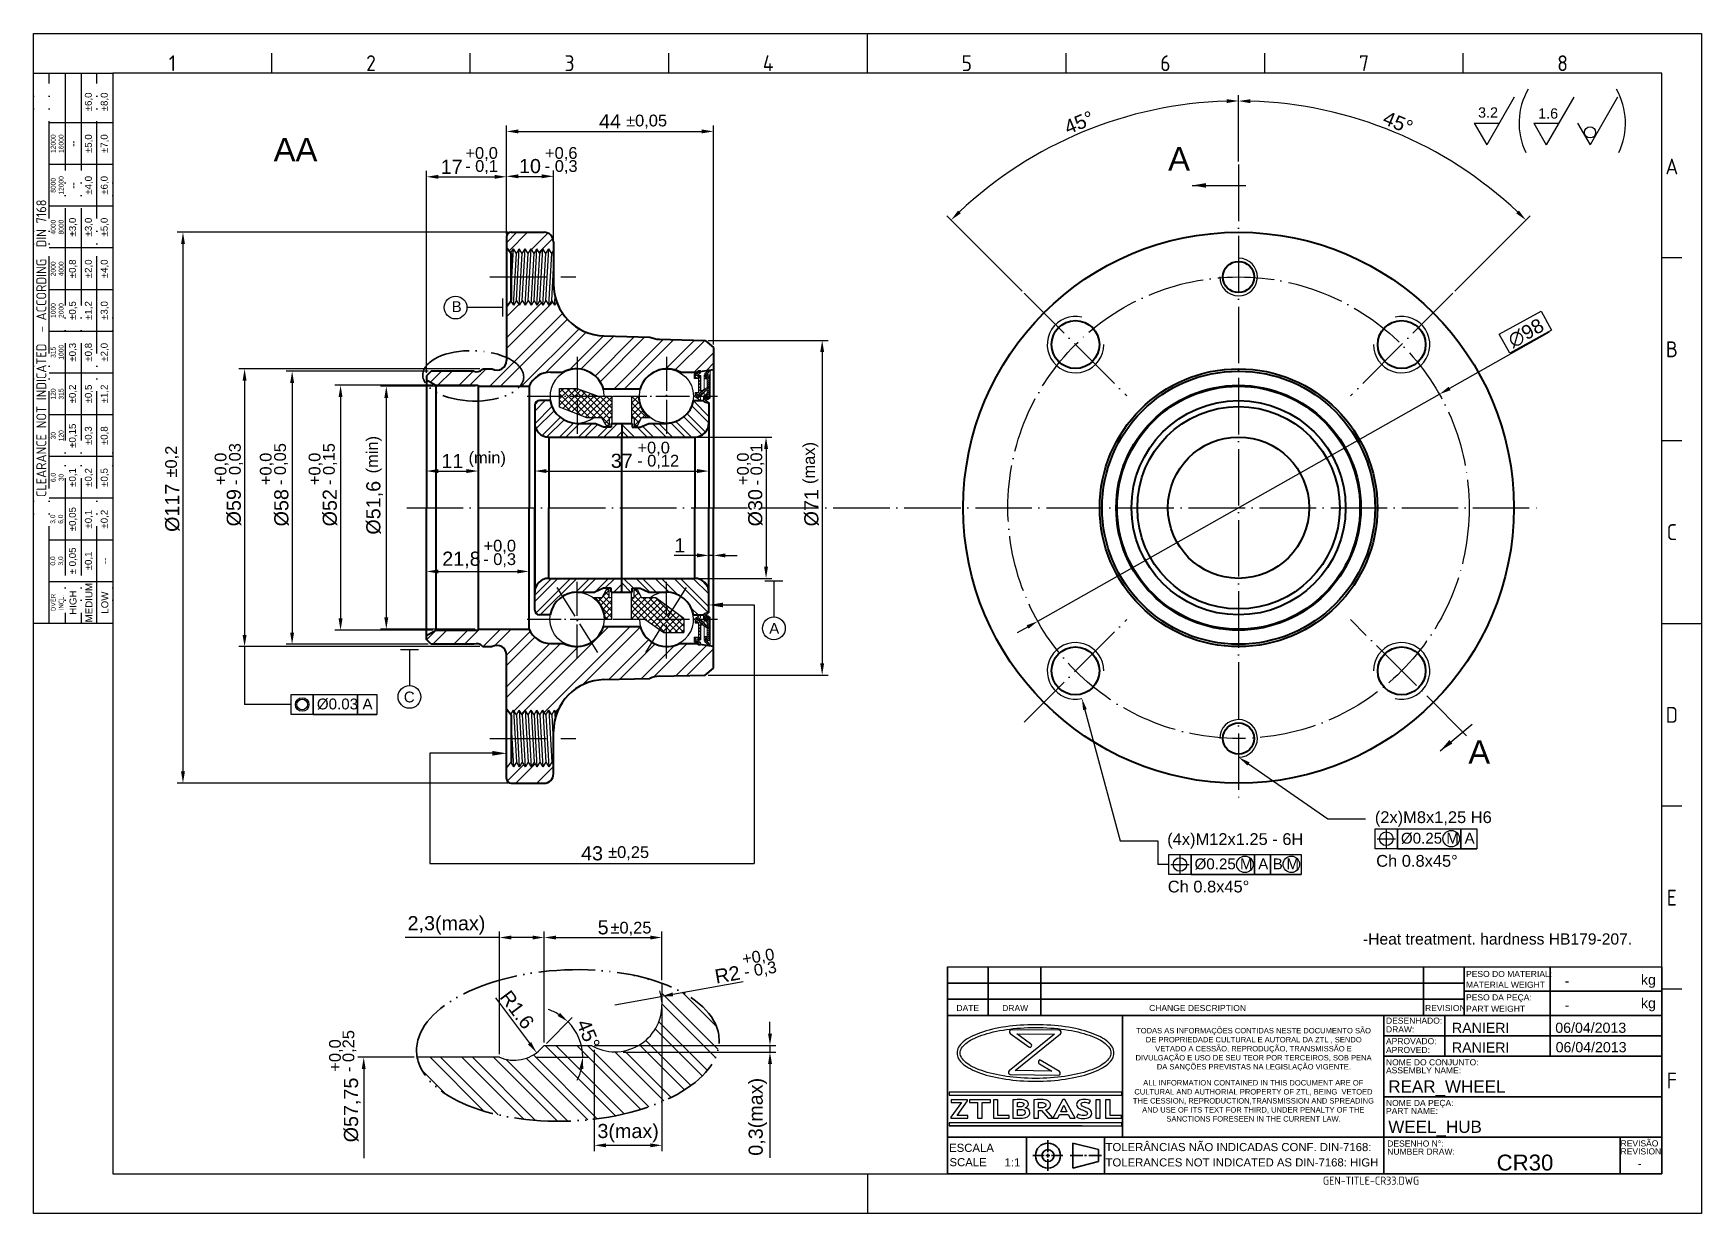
# Model space of a CAD drawing. Header units: millimetres. Extents: x 2469 to 2824, y 1131 to 1382.
import ezdxf
from ezdxf import colors
from ezdxf.entities.mleader import LeaderData, LeaderLine
from ezdxf.enums import TextEntityAlignment as Align
from ezdxf.math import Vec2, Vec3

# ---------------------------------------------------------------- set-up
doc = ezdxf.new("R2010")
doc.units = ezdxf.units.MM
for name, pattern in [('ACAD_ISO02W100', [15, 12, -3]), ('ACAD_ISO04W100', [30, 24, -3, 0, -3]), ('ACAD_ISO05W100', [33, 24, -3, 0, -3, 0, -3])]:
    doc.linetypes.add(name, pattern=pattern)
for name, color, linetype, lineweight in [('02', 1, 'Continuous', 25), ('11', 3, 'Continuous', 25), ('AM_0', 7, 'Continuous', 40), ('AM_4', 1, 'ACAD_ISO04W100', 25), ('AM_5', 3, 'Continuous', 25), ('AM_8', 40, 'ACAD_ISO02W100', 35), ('AM_BOR', 2, 'ACAD_ISO05W100', 35)]:
    doc.layers.add(name, color=color, linetype=linetype, lineweight=lineweight)
doc.layers.add('Camada 1', color=7, linetype='Continuous')
doc.styles.add('ACISOTS', font='isocp.shx', dxfattribs={"height": 1})
doc.styles.get("Standard").update_dxf_attribs({"font": 'arial.ttf'})
doc.dimstyles.new('INTE', dxfattribs={"dimtxt": 3.5, "dimasz": 3, "dimexe": 3, "dimexo": 0, "dimgap": 1, "dimtad": 1, "dimdec": 8, "dimdsep": 46, "dimtxsty": 'Standard', "dimcen": 0, "dimclrd": 1, "dimclre": 1, "dimclrt": 3, "dimaunit": 1, "dimadec": 0, "dimazin": 0, "dimtfac": 1, "dimtmove": 0, "dimatfit": 0, "dimfxl": 1, "dimarcsym": 0})
doc.dimstyles.new('ISO-25', dxfattribs={"dimtxt": 3, "dimasz": 2.5, "dimexe": 1.25, "dimexo": 0.625, "dimtad": 1, "dimtxsty": 'Standard', "dimcen": 2.5, "dimadec": 0, "dimazin": 0, "dimtfac": 1, "dimtmove": 0, "dimatfit": 3, "dimfxl": 1, "dimarcsym": 0})
pattern_1 = [(135, (2675.603, 1158.12164), (0.2722361, 0.2722361), []), (45, (2675.603, 1158.12164), (0.2722361, -0.2722361), [])]
pattern_2 = [(225, (2675.603, 1403.8246), (0.2722361, -0.2722361), []), (315, (2675.603, 1403.8246), (0.2722361, 0.2722361), [])]

msp = doc.modelspace()

# ---------------------------------------------------------------- texts
at = {"insert": (2751.759, 1190.583), "char_height": 2.376, "width": 58.31297, "attachment_point": 1}
msp.add_mtext('-Heat treatment. hardness HB179-207.', dxfattribs=at)
at = {"color": 0, "linetype": 'Continuous', "char_height": 1.14998, "attachment_point": 1}
for s, width, insert in [('\\pi0.20055;TODAS AS INFORMAÇÕES CONTIDAS NESTE DOCUMENTO SÃO \\P\\pi2.2499;DE PROPRIEDADE CULTURAL E AUTORAL DA ZTL , SENDO \\P\\pi4.2518;VETADO A CESSÃO, REPRODUÇÃO, TRANSMISSÃO E \\P\\pi0.069944;DIVULGAÇÃO E USO DE SEU TEOR POR TERCEIROS, SOB PENA \\P\\pi4.6028;DA SANÇÕES PREVISTAS NA LEGISLAÇÃO VIGENTE.', 50.18773, (2703.361, 1170.499)), ('\\pi2.3422;ALL INFORMATION CONTAINED IN THIS DOCUMENT ARE OF \\P\\pi0.46662;CULTURAL AND AUTHORIAL PROPERTY OF ZTL, BEING  VETOED \\P\\pi0.14147;THE CESSION, REPRODUCTION,TRANSMISSION AND SPREADING \\P\\pi2.1249;AND USE OF ITS TEXT FOR THIRD, UNDER PENALTY OF THE \\P\\pi7.2751;SANCTIONS FORESEEN IN THE CURRENT LAW.', 51.38114, (2702.722, 1159.43))]:
    msp.add_mtext_dynamic_manual_height_columns(s, width=width, gutter_width=12.5, heights=[0], dxfattribs=dict(at, insert=insert))
at = {"layer": '11'}
for s, p in [('AA', (2524.965, 1357.023)), ('A', (2712.683, 1355.06)), ('A', (2776.459, 1229.089))]:
    msp.add_text(s, height=5, dxfattribs=at).set_placement(p, align=Align.MIDDLE_CENTER)
at = {"layer": 'AM_5', "attachment_point": 1}
for s, width, insert, char_height in [('3.2', 18.23779, (2776.211, 1366.007), 2.1859), ('1.6', 18.23779, (2788.979, 1365.795), 2.1859), ('%%P0,05', 20.58296, (2595.19, 1364.456), 2.5), ('+0,0', 20.58296, (2561.058, 1357.564), 2.5), ('+0,6', 20.58296, (2577.971, 1357.564), 2.5), ('- 0,1', 20.58296, (2560.993, 1354.791), 2.5), ('- 0,3', 20.58296, (2577.906, 1354.791), 2.5), ('B', 18.23779, (2558.13, 1324.825), 2.3), ('+0,0', 20.58296, (2597.607, 1294.989), 2.5), ('(min)', 20.58296, (2561.72, 1292.869), 2.5), ('- 0,12', 20.58296, (2597.542, 1292.216), 2.5), ('+0,0', 20.58296, (2564.91, 1274.161), 2.5), ('- 0,3', 20.58296, (2564.828, 1271.302), 2.5), ('A', 18.23779, (2625.601, 1256.495), 2.3), ('C', 18.23779, (2547.966, 1241.931), 2.3), ('%%C0.03', 18.23779, (2529.498, 1240.446), 2.3), ('A', 18.23779, (2539.194, 1240.446), 2.3), ('%%P0,25', 20.58296, (2591.374, 1209.085), 2.5), ('%%C0.25', 18.23779, (2759.823, 1211.943), 2.3), ('M', 18.23779, (2769.464, 1211.943), 2.3), ('A', 18.23779, (2773.339, 1211.943), 2.3), ('%%C0.25', 18.23779, (2715.983, 1206.484), 2.3), ('M', 18.23779, (2725.624, 1206.484), 2.3), ('A', 18.23779, (2729.499, 1206.484), 2.3), ('B', 18.23779, (2732.573, 1206.484), 2.3), ('M', 18.23779, (2735.492, 1206.484), 2.3), ('%%P0,25', 20.58296, (2591.875, 1193.05), 2.5)]:
    msp.add_mtext_dynamic_manual_height_columns(s, width=width, gutter_width=12.5, heights=[0], dxfattribs=dict(at, insert=insert, char_height=char_height))
at = {"layer": 'AM_5', "char_height": 2.5, "attachment_point": 1}
for s, insert, rotation in [('%%P0,2', (2497.273, 1287.378), 90), ('- 0,03', (2510.824, 1285.767), 90), ('- 0,05', (2520.428, 1285.767), 90), ('- 0,15', (2530.8, 1285.767), 90), ('(min)', (2540.02, 1288.261), 90), ('- 0,01', (2621.616, 1285.719), 90), ('(max)', (2632.803, 1286.013), 90), ('+0,0', (2507.778, 1285.767), 90), ('+0,0', (2517.382, 1285.767), 90), ('+0,0', (2527.754, 1285.767), 90), ('+0,0', (2618.756, 1285.8), 90), ('+0,0', (2619.667, 1186.369), 9.13474), ('- 0,3', (2620.044, 1183.621), 9.13474), ('- 0,25', (2534.947, 1161.118), 90), ('+0,0', (2532.087, 1161.2), 90)]:
    msp.add_mtext_dynamic_manual_height_columns(s, width=20.58296, gutter_width=12.5, heights=[0], dxfattribs=dict(at, insert=insert, rotation=rotation))
at = {"layer": 'AM_5', "insert": (2587.956, 1207.566), "char_height": 3, "attachment_point": 5}
msp.add_mtext('43', dxfattribs=at)
at = {"layer": 'AM_5', "color": 3, "char_height": 2.5, "attachment_point": 1}
for insert in [(2754.571, 1207.23), (2710.286, 1201.771)]:
    msp.add_mtext_dynamic_manual_height_columns('Ch 0.8x45%%D', width=40.20612, gutter_width=12.5, heights=[0], dxfattribs=dict(at, insert=insert))
at = {"layer": 'AM_5', "insert": (2537.024, 1153.078), "char_height": 3, "attachment_point": 5, "rotation": 90}
msp.add_mtext('%%C57,75', dxfattribs=at)
at = {"layer": 'AM_8', "color": 0, "linetype": 'Continuous'}
for s, height, p in [('PESO DO MATERIAL:', 1.29373, (2773.658, 1181.316)), ('MATERIAL WEIGHT', 1.29373, (2773.658, 1179.025)), ('kg', 2.1562, (2810.815, 1179.662)), ('PESO DA PEÇA:', 1.29373, (2773.658, 1176.344)), ('kg', 2.1562, (2810.815, 1174.687)), ('DATE', 1.2937, (2665.384, 1174.081)), ('DRAW', 1.2937, (2675.103, 1174.081)), ('CHANGE DESCRIPTION', 1.29373, (2706.32, 1174.081)), ('REVISION', 1.2937, (2764.94, 1174.081)), ('PART WEIGHT', 1.29373, (2773.658, 1173.93)), ('DESENHADO:', 1.2937, (2756.649, 1171.4)), ('DRAW:', 1.2937, (2756.649, 1169.539)), ('APROVADO:', 1.2937, (2756.649, 1167.043)), ('APROVED:', 1.2937, (2756.649, 1165.182)), ('NOME DO CONJUNTO:', 1.29373, (2756.649, 1162.549)), ('ASSEMBLY NAME:', 1.29373, (2756.649, 1160.846)), ('NOME DA PEÇA:', 1.29373, (2756.649, 1153.924)), ('PART NAME:', 1.2937, (2756.649, 1152.221)), ('ESCALA', 1.725, (2663.825, 1144.177)), ('TOLERÂNCIAS NÃO INDICADAS CONF. DIN-7168:', 1.72498, (2697.059, 1144.338)), ('DESENHO N%%d:', 1.29373, (2756.918, 1145.3)), ('NUMBER DRAW:', 1.29373, (2756.918, 1143.596)), ('REVISÃO', 1.2937, (2806.487, 1145.333)), ('REVISION', 1.2937, (2806.487, 1143.629)), ('SCALE', 1.725, (2663.906, 1141.129)), ('1:1', 1.725, (2675.601, 1141.082)), ('TOLERANCES NOT INDICATED AS DIN-7168: HIGH', 1.72498, (2697.059, 1141.082))]:
    msp.add_text(s, height=height, dxfattribs=at).set_placement(p)
for p in [(2794.625, 1180.496), (2794.625, 1175.364)]:
    msp.add_attdef('-', text='', height=2.156, dxfattribs=at).set_placement(p, align=Align.MIDDLE_LEFT)
for tag, p, height in [('RANIERI', (2770.663, 1169.437), 2.156), ('06/04/2013', (2792.613, 1169.462), 2.156), ('RANIERI', (2770.662, 1165.264), 2.156), ('06/04/2013', (2792.683, 1165.336), 2.156), ('REAR_WHEEL', (2757.136, 1156.775), 2.587), ('WEEL_HUB', (2757.136, 1148.216), 2.587), ('CR30', (2780.159, 1140.226), 3.373)]:
    msp.add_attdef(tag, p, '', height=height, dxfattribs=at)
msp.add_attdef('-', text='', height=1.687, dxfattribs=at).set_placement((2810.57, 1141.685), align=Align.MIDDLE_CENTER)
at = {"layer": 'AM_8', "color": 0, "linetype": 'Continuous', "style": 'ACISOTS'}
msp.add_attdef('GEN-TITLE-CR33.DWG', (2743.257, 1137.215), '', height=1.725, dxfattribs=at)

# ---------------------------------------------------------------- blocks, each defined once
blk = doc.blocks.new('A3 ZTL')
for p, q in [((19.57, 280.82), (19.57, 9.78)), ((401.17, 280.82), (19.57, 280.82)), ((401.17, 9.78), (401.17, 280.82)), ((19.57, 9.78), (401.17, 9.78))]:
    blk.add_line(p, q)
at = {"layer": 'AM_BOR', "color": 135, "linetype": 'Continuous', "lineweight": 25}
for p, q in [((0, 0), (0, 290.61)), ((0, 290.61), (410.96, 290.61)), ((410.96, 290.61), (410.96, 0)), ((410.96, 0), (0, 0))]:
    blk.add_line(p, q, dxfattribs=at)
at = {"layer": 'AM_BOR', "color": 135, "lineweight": 25}
for p, q in [((205.48, 280.82), (205.48, 290.61)), ((58.71, 280.82), (58.71, 285.71)), ((107.63, 280.82), (107.63, 285.71)), ((156.56, 280.82), (156.56, 285.71)), ((254.4, 280.82), (254.4, 285.71)), ((303.33, 280.82), (303.33, 285.71)), ((352.25, 280.82), (352.25, 285.71)), ((3.91, 145.3), (3.91, 280.82)), ((7.83, 280.82), (7.83, 145.3)), ((11.74, 280.82), (11.74, 145.3)), ((15.66, 145.3), (15.66, 280.82)), ((19.57, 268.59), (3.91, 268.59)), ((19.57, 258.32), (3.91, 258.32)), ((19.57, 248.04), (3.91, 248.04)), ((19.57, 237.77), (3.91, 237.77)), ((406.07, 235.32), (401.17, 235.32)), ((19.57, 227.5), (3.91, 227.5)), ((19.57, 217.22), (3.91, 217.22)), ((19.57, 206.95), (3.91, 206.95)), ((19.57, 196.67), (3.91, 196.67)), ((406.07, 190.31), (401.17, 190.31)), ((19.57, 186.4), (3.91, 186.4)), ((19.57, 176.13), (3.91, 176.13)), ((19.57, 165.85), (3.91, 165.85)), ((19.57, 155.58), (3.91, 155.58)), ((401.17, 145.3), (410.96, 145.3)), ((406.07, 100.29), (401.17, 100.29)), ((406.07, 55.28), (401.17, 55.28)), ((205.48, 9.78), (205.48, 0))]:
    blk.add_line(p, q, dxfattribs=at)
blk.add_lwpolyline([(19.57, 145.3), (0, 145.3), (0, 280.82), (19.57, 280.82)], close=True, dxfattribs=at)
at = {"layer": 'AM_BOR', "color": 135, "lineweight": 25, "style": 'ACISOTS'}
for s, p in [('1', (34.25, 283.27)), ('2', (83.17, 283.27)), ('3', (132.09, 283.27)), ('4', (181.02, 283.27)), ('5', (229.94, 283.27)), ('6', (278.86, 283.27)), ('7', (327.79, 283.27)), ('8', (376.71, 283.27)), ('A', (403.62, 257.83)), ('B', (403.62, 212.82)), ('C', (403.62, 167.81)), ('D', (403.62, 122.8)), ('E', (403.62, 77.79)), ('F', (403.62, 32.78))]:
    blk.add_text(s, height=3.91, dxfattribs=at).set_placement(p, align=Align.MIDDLE)
at = {"layer": 'AM_BOR', "color": 135, "lineweight": 25, "attachment_point": 5, "rotation": 90}
for s, insert, char_height, width in [('±6,0', (13.7, 273.73), 1.712, 10.274), ('±8,0', (17.61, 273.73), 1.712, 10.274), ('12000\\P16000', (5.87, 263.45), 1.174, 10.274), ('--', (9.78, 263.45), 1.712, 10.274), ('±5,0', (13.7, 263.45), 1.712, 10.274), ('±7,0', (17.61, 263.45), 1.712, 10.274), ('8000\\P12000', (5.87, 253.18), 1.174, 10.274), ('±4,0', (13.7, 253.18), 1.712, 10.274), ('±6,0', (17.61, 253.18), 1.712, 10.274), ('--', (9.78, 253.18), 1.712, 10.274), ('{\\Fisocp.shx|c0;CLEARANCE NOT INDICATED  - ACCORDING  DIN 7168}', (1.96, 213.06), 2.4462, 135.5186), ('4000\\P8000', (5.87, 242.91), 1.174, 10.274), ('±3,0', (9.78, 242.91), 1.712, 10.274), ('±3,0', (13.7, 242.91), 1.712, 10.274), ('±5,0', (17.61, 242.91), 1.712, 10.274), ('2000\\P4000', (5.87, 232.63), 1.174, 10.274), ('±0,8', (9.78, 232.63), 1.712, 10.274), ('±2,0', (13.7, 232.63), 1.712, 10.274), ('±4,0', (17.61, 232.63), 1.712, 10.274), ('1000\\P2000', (5.87, 222.36), 1.174, 10.274), ('±0,5', (9.78, 222.36), 1.712, 10.274), ('±1,2', (13.7, 222.36), 1.712, 10.274), ('±3,0', (17.61, 222.36), 1.712, 10.274), ('315\\P1000', (5.87, 212.08), 1.174, 10.274), ('±0,3', (9.78, 212.08), 1.712, 10.274), ('±0,8', (13.7, 212.08), 1.712, 10.274), ('±2,0', (17.61, 212.08), 1.712, 10.274), ('120\\P315', (5.87, 201.81), 1.174, 10.274), ('±0,2', (9.78, 201.81), 1.712, 10.274), ('±0,5', (13.7, 201.81), 1.712, 10.274), ('±1,2', (17.61, 201.81), 1.712, 10.274), ('±0,15', (9.78, 191.54), 1.712, 10.274), ('±0,3', (13.7, 191.54), 1.712, 10.274), ('±0,8', (17.61, 191.54), 1.712, 10.274), ('30\\P120', (5.87, 191.54), 1.174, 10.274), ('6,0\\P30', (5.87, 181.26), 1.174, 10.274), ('±0,1', (9.78, 181.26), 1.712, 10.274), ('±0,2', (13.7, 181.26), 1.712, 10.274), ('±0,5', (17.61, 181.26), 1.712, 10.274), ('±0,05', (9.78, 170.99), 1.712, 10.274), ('±0,1', (13.7, 170.99), 1.712, 10.274), ('±0,2', (17.61, 170.99), 1.712, 10.274), ('3,0\\P6,0', (5.87, 170.99), 1.174, 10.274), ('0,0\\P3,0', (5.87, 160.71), 1.174, 10.274), ('± 0,05', (9.78, 160.71), 1.712, 10.274), ('\\pt4.69206;±0,1', (13.7, 160.71), 1.7123, 10.274), ('--', (17.61, 160.71), 1.712, 10.274), ('{\\Fisocp.shx|c0;OVER\\PINCL.}', (5.87, 150.44), 1.1742, 10.274), ('HIGH', (9.78, 150.44), 1.712, 10.274), ('MEDIUM', (13.7, 150.44), 1.712, 10.274), ('LOW', (17.61, 150.44), 1.712, 10.274)]:
    blk.add_mtext(s, dxfattribs=dict(at, insert=insert, char_height=char_height, width=width))
blk = doc.blocks.new('*D158')
at = {"layer": 'AM_5', "color": 0, "lineweight": -2, "transparency": 16777216}
for p, q in [((2564.15, 1310.47), (2512.89, 1310.47)), ((2514.14, 1307.97), (2514.14, 1253.97)), ((2564.15, 1251.47), (2512.89, 1251.47))]:
    blk.add_line(p, q, dxfattribs=at)
at = {"layer": 'AM_5', "color": 0, "transparency": 16777216}
for points in [[(2513.72, 1307.97), (2514.56, 1307.97), (2514.14, 1310.47)], [(2513.72, 1253.97), (2514.56, 1253.97), (2514.14, 1251.47)]]:
    blk.add_solid(points, dxfattribs=at)
at = {"layer": 'Defpoints', "color": 0, "transparency": 16777216}
for p in [(2564.78, 1310.47), (2514.14, 1251.47), (2564.78, 1251.47)]:
    blk.add_point(p, dxfattribs=at)
at = {"layer": 'AM_5', "color": 0, "transparency": 16777216, "insert": (2511.9, 1280.97), "char_height": 3, "attachment_point": 5, "rotation": 90}
blk.add_mtext('%%C59', dxfattribs=at)
blk = doc.blocks.new('*D159')
at = {"layer": 'AM_5', "color": 0, "lineweight": -2, "transparency": 16777216}
for p, q in [((2553.15, 1309.97), (2522.99, 1309.97)), ((2524.24, 1307.47), (2524.24, 1254.47)), ((2553.15, 1251.97), (2522.99, 1251.97))]:
    blk.add_line(p, q, dxfattribs=at)
at = {"layer": 'AM_5', "color": 0, "transparency": 16777216}
for points in [[(2523.82, 1307.47), (2524.66, 1307.47), (2524.24, 1309.97)], [(2523.82, 1254.47), (2524.66, 1254.47), (2524.24, 1251.97)]]:
    blk.add_solid(points, dxfattribs=at)
at = {"layer": 'Defpoints', "color": 0, "transparency": 16777216}
for p in [(2553.78, 1309.97), (2524.24, 1251.97), (2553.78, 1251.97)]:
    blk.add_point(p, dxfattribs=at)
at = {"layer": 'AM_5', "color": 0, "transparency": 16777216, "insert": (2522, 1280.97), "char_height": 3, "attachment_point": 5, "rotation": 90}
blk.add_mtext('%%c58', dxfattribs=at)
blk = doc.blocks.new('*D160')
at = {"layer": 'AM_5', "color": 0, "lineweight": -2, "transparency": 16777216}
for p, q in [((2563.15, 1306.77), (2543, 1306.77)), ((2544.25, 1304.27), (2544.25, 1257.67)), ((2563.15, 1255.17), (2543, 1255.17))]:
    blk.add_line(p, q, dxfattribs=at)
at = {"layer": 'AM_5', "color": 0, "transparency": 16777216}
for points in [[(2543.83, 1304.27), (2544.67, 1304.27), (2544.25, 1306.77)], [(2543.83, 1257.67), (2544.67, 1257.67), (2544.25, 1255.17)]]:
    blk.add_solid(points, dxfattribs=at)
at = {"layer": 'Defpoints', "color": 0, "transparency": 16777216}
for p in [(2563.78, 1306.77), (2544.25, 1255.17), (2563.78, 1255.17)]:
    blk.add_point(p, dxfattribs=at)
at = {"layer": 'AM_5', "color": 0, "transparency": 16777216, "insert": (2541.77, 1280.97), "char_height": 3, "attachment_point": 5, "rotation": 90}
blk.add_mtext('%%c51,6', dxfattribs=at)
blk = doc.blocks.new('*D161')
at = {"layer": 'AM_5', "color": 0, "lineweight": -2, "transparency": 16777216}
for p, q in [((2554.15, 1306.97), (2533.28, 1306.97)), ((2534.53, 1304.47), (2534.53, 1257.47)), ((2554.15, 1254.97), (2533.28, 1254.97))]:
    blk.add_line(p, q, dxfattribs=at)
at = {"layer": 'AM_5', "color": 0, "transparency": 16777216}
for points in [[(2534.11, 1304.47), (2534.95, 1304.47), (2534.53, 1306.97)], [(2534.11, 1257.47), (2534.95, 1257.47), (2534.53, 1254.97)]]:
    blk.add_solid(points, dxfattribs=at)
at = {"layer": 'Defpoints', "color": 0, "transparency": 16777216}
for p in [(2554.78, 1306.97), (2534.53, 1254.97), (2554.78, 1254.97)]:
    blk.add_point(p, dxfattribs=at)
at = {"layer": 'AM_5', "color": 0, "transparency": 16777216, "insert": (2532.29, 1280.97), "char_height": 3, "attachment_point": 5, "rotation": 90}
blk.add_mtext('%%c52', dxfattribs=at)
blk = doc.blocks.new('*D162')
at = {"layer": 'AM_5', "color": 0, "lineweight": -2, "transparency": 16777216}
for p, q in [((2570.15, 1339.47), (2499.8, 1339.47)), ((2501.05, 1336.97), (2501.05, 1224.97)), ((2570.15, 1222.47), (2499.8, 1222.47))]:
    blk.add_line(p, q, dxfattribs=at)
at = {"layer": 'AM_5', "color": 0, "transparency": 16777216}
for points in [[(2500.64, 1336.97), (2501.47, 1336.97), (2501.05, 1339.47)], [(2500.64, 1224.97), (2501.47, 1224.97), (2501.05, 1222.47)]]:
    blk.add_solid(points, dxfattribs=at)
at = {"layer": 'Defpoints', "color": 0, "transparency": 16777216}
for p in [(2570.78, 1339.47), (2501.05, 1222.47), (2570.78, 1222.47)]:
    blk.add_point(p, dxfattribs=at)
at = {"layer": 'AM_5', "color": 0, "transparency": 16777216, "insert": (2498.81, 1280.97), "char_height": 3, "attachment_point": 5, "rotation": 90}
blk.add_mtext('%%c117', dxfattribs=at)
blk = doc.blocks.new('*D163')
at = {"layer": 'AM_5', "color": 0, "lineweight": -2, "transparency": 16777216}
for p, q in [((2552.78, 1289.39), (2552.78, 1290.01)), ((2555.28, 1288.76), (2561.28, 1288.76)), ((2563.78, 1289.39), (2563.78, 1290.01))]:
    blk.add_line(p, q, dxfattribs=at)
at = {"layer": 'AM_5', "color": 0, "transparency": 16777216}
for points in [[(2555.28, 1289.18), (2555.28, 1288.34), (2552.78, 1288.76)], [(2561.28, 1289.18), (2561.28, 1288.34), (2563.78, 1288.76)]]:
    blk.add_solid(points, dxfattribs=at)
at = {"layer": 'Defpoints', "color": 0, "transparency": 16777216}
for p in [(2552.78, 1288.76), (2563.78, 1288.76), (2563.78, 1288.76)]:
    blk.add_point(p, dxfattribs=at)
at = {"layer": 'AM_5', "color": 0, "transparency": 16777216, "insert": (2558.28, 1290.89), "char_height": 3, "attachment_point": 5}
blk.add_mtext('11', dxfattribs=at)
blk = doc.blocks.new('*D164')
at = {"layer": 'AM_5', "color": 0, "lineweight": -2, "transparency": 16777216}
for p, q in [((2552.78, 1266.89), (2552.78, 1266.19)), ((2555.28, 1267.44), (2572.08, 1267.44)), ((2574.58, 1267.45), (2574.58, 1266.19))]:
    blk.add_line(p, q, dxfattribs=at)
at = {"layer": 'AM_5', "color": 0, "transparency": 16777216}
for points in [[(2555.28, 1267.85), (2555.28, 1267.02), (2552.78, 1267.44)], [(2572.08, 1267.85), (2572.08, 1267.02), (2574.58, 1267.44)]]:
    blk.add_solid(points, dxfattribs=at)
at = {"layer": 'Defpoints', "color": 0, "transparency": 16777216}
for p in [(2552.78, 1267.52), (2574.58, 1268.07), (2574.58, 1267.44)]:
    blk.add_point(p, dxfattribs=at)
at = {"layer": 'AM_5', "color": 0, "transparency": 16777216, "insert": (2560.21, 1269.87), "char_height": 3, "attachment_point": 5}
blk.add_mtext('21,8', dxfattribs=at)
blk = doc.blocks.new('*D165')
at = {"layer": 'AM_5', "color": 0, "lineweight": -2, "transparency": 16777216}
for p, q in [((2575.78, 1289.39), (2575.78, 1290.01)), ((2578.28, 1288.76), (2610.28, 1288.76)), ((2612.78, 1288.59), (2612.78, 1287.51))]:
    blk.add_line(p, q, dxfattribs=at)
at = {"layer": 'AM_5', "color": 0, "transparency": 16777216}
for points in [[(2578.28, 1289.18), (2578.28, 1288.34), (2575.78, 1288.76)], [(2610.28, 1289.18), (2610.28, 1288.34), (2612.78, 1288.76)]]:
    blk.add_solid(points, dxfattribs=at)
at = {"layer": 'Defpoints', "color": 0, "transparency": 16777216}
for p in [(2575.78, 1288.76), (2612.78, 1289.22), (2612.78, 1288.76)]:
    blk.add_point(p, dxfattribs=at)
at = {"layer": 'AM_5', "color": 0, "transparency": 16777216, "insert": (2594.28, 1290.92), "char_height": 3, "attachment_point": 5}
blk.add_mtext('37', dxfattribs=at)
blk = doc.blocks.new('*D166')
at = {"layer": 'AM_5', "color": 0, "lineweight": -2, "transparency": 16777216}
for p, q in [((2610.28, 1270.85), (2605.42, 1270.85)), ((2612.78, 1271.47), (2612.78, 1272.1)), ((2613.78, 1270.85), (2612.78, 1270.85)), ((2613.78, 1271.47), (2613.78, 1272.1)), ((2616.28, 1270.85), (2618.78, 1270.85))]:
    blk.add_line(p, q, dxfattribs=at)
at = {"layer": 'AM_5', "color": 0, "transparency": 16777216}
for points in [[(2610.28, 1271.27), (2610.28, 1270.43), (2612.78, 1270.85)], [(2616.28, 1271.27), (2616.28, 1270.43), (2613.78, 1270.85)]]:
    blk.add_solid(points, dxfattribs=at)
at = {"layer": 'Defpoints', "color": 0, "transparency": 16777216}
for p in [(2612.78, 1270.85), (2613.78, 1270.85), (2613.78, 1270.85)]:
    blk.add_point(p, dxfattribs=at)
at = {"layer": 'AM_5', "color": 0, "transparency": 16777216, "insert": (2606.6, 1272.98), "char_height": 3, "attachment_point": 5}
blk.add_mtext('1', dxfattribs=at)
blk = doc.blocks.new('*D167')
at = {"layer": 'AM_5', "color": 0, "lineweight": -2, "transparency": 16777216}
for p, q in [((2610.4, 1295.97), (2626.18, 1295.97)), ((2624.93, 1293.47), (2624.93, 1268.47)), ((2610.4, 1265.97), (2626.18, 1265.97))]:
    blk.add_line(p, q, dxfattribs=at)
at = {"layer": 'AM_5', "color": 0, "transparency": 16777216}
for points in [[(2624.52, 1293.47), (2625.35, 1293.47), (2624.93, 1295.97)], [(2624.52, 1268.47), (2625.35, 1268.47), (2624.93, 1265.97)]]:
    blk.add_solid(points, dxfattribs=at)
at = {"layer": 'Defpoints', "color": 0, "transparency": 16777216}
for p in [(2609.78, 1295.97), (2609.78, 1265.97), (2624.93, 1265.97)]:
    blk.add_point(p, dxfattribs=at)
at = {"layer": 'AM_5', "color": 0, "transparency": 16777216, "insert": (2622.69, 1280.97), "char_height": 3, "attachment_point": 5, "rotation": 90}
blk.add_mtext('%%C30', dxfattribs=at)
blk = doc.blocks.new('*D168')
at = {"layer": 'AM_5', "color": 0, "lineweight": -2, "transparency": 16777216}
for p, q in [((2612.6, 1316.52), (2638.1, 1316.52)), ((2636.85, 1314.02), (2636.85, 1247.93)), ((2612.6, 1245.43), (2638.1, 1245.43))]:
    blk.add_line(p, q, dxfattribs=at)
at = {"layer": 'AM_5', "color": 0, "transparency": 16777216}
for points in [[(2636.44, 1314.02), (2637.27, 1314.02), (2636.85, 1316.52)], [(2636.44, 1247.93), (2637.27, 1247.93), (2636.85, 1245.43)]]:
    blk.add_solid(points, dxfattribs=at)
at = {"layer": 'Defpoints', "color": 0, "transparency": 16777216}
for p in [(2611.98, 1316.52), (2611.98, 1245.43), (2636.85, 1245.43)]:
    blk.add_point(p, dxfattribs=at)
at = {"layer": 'AM_5', "color": 0, "transparency": 16777216, "insert": (2634.61, 1280.97), "char_height": 3, "attachment_point": 5, "rotation": 90}
blk.add_mtext('%%C71', dxfattribs=at)
blk = doc.blocks.new('*D169')
at = {"layer": 'AM_5', "color": 0, "lineweight": -2, "transparency": 16777216}
for p, q in [((2552.78, 1309.6), (2552.78, 1352.5)), ((2555.28, 1351.25), (2567.28, 1351.25)), ((2569.78, 1339.1), (2569.78, 1352.5))]:
    blk.add_line(p, q, dxfattribs=at)
at = {"layer": 'AM_5', "color": 0, "transparency": 16777216}
for points in [[(2555.28, 1351.66), (2555.28, 1350.83), (2552.78, 1351.25)], [(2567.28, 1351.66), (2567.28, 1350.83), (2569.78, 1351.25)]]:
    blk.add_solid(points, dxfattribs=at)
at = {"layer": 'Defpoints', "color": 0, "transparency": 16777216}
for p in [(2569.78, 1351.25), (2569.78, 1338.47), (2552.78, 1308.97)]:
    blk.add_point(p, dxfattribs=at)
at = {"layer": 'AM_5', "color": 0, "transparency": 16777216, "insert": (2558.15, 1353.38), "char_height": 3, "attachment_point": 5}
blk.add_mtext('17', dxfattribs=at)
blk = doc.blocks.new('*D170')
at = {"layer": 'AM_5', "color": 0, "lineweight": -2, "transparency": 16777216}
for p, q in [((2569.78, 1351.98), (2569.78, 1352.6)), ((2572.28, 1351.35), (2577.28, 1351.35)), ((2579.78, 1338.1), (2579.78, 1352.6))]:
    blk.add_line(p, q, dxfattribs=at)
at = {"layer": 'AM_5', "color": 0, "transparency": 16777216}
for points in [[(2572.28, 1351.77), (2572.28, 1350.94), (2569.78, 1351.35)], [(2577.28, 1351.77), (2577.28, 1350.94), (2579.78, 1351.35)]]:
    blk.add_solid(points, dxfattribs=at)
at = {"layer": 'Defpoints', "color": 0, "transparency": 16777216}
for p in [(2569.78, 1351.35), (2579.78, 1351.35), (2579.78, 1337.47)]:
    blk.add_point(p, dxfattribs=at)
at = {"layer": 'AM_5', "color": 0, "transparency": 16777216, "insert": (2574.78, 1353.51), "char_height": 3, "attachment_point": 5}
blk.add_mtext('10', dxfattribs=at)
blk = doc.blocks.new('*D171')
at = {"layer": 'AM_5', "color": 0, "lineweight": -2, "transparency": 16777216}
for p, q in [((2569.78, 1351.98), (2569.78, 1362.14)), ((2613.78, 1315.63), (2613.78, 1362.14)), ((2572.28, 1360.89), (2611.28, 1360.89))]:
    blk.add_line(p, q, dxfattribs=at)
at = {"layer": 'AM_5', "color": 0, "transparency": 16777216}
for points in [[(2572.28, 1361.31), (2572.28, 1360.47), (2569.78, 1360.89)], [(2611.28, 1361.31), (2611.28, 1360.47), (2613.78, 1360.89)]]:
    blk.add_solid(points, dxfattribs=at)
at = {"layer": 'Defpoints', "color": 0, "transparency": 16777216}
for p in [(2613.78, 1360.89), (2569.78, 1351.35), (2613.78, 1315.01)]:
    blk.add_point(p, dxfattribs=at)
at = {"layer": 'AM_5', "color": 0, "transparency": 16777216, "insert": (2591.78, 1363.02), "char_height": 3, "attachment_point": 5}
blk.add_mtext('44', dxfattribs=at)
blk = doc.blocks.new('*D174')
at = {"layer": 'AM_5', "color": 0, "lineweight": -2, "transparency": 16777216}
blk.add_line((2567.43, 1176.91), (2574.69, 1167.25), dxfattribs=at)
at = {"layer": 'AM_5', "color": 0, "transparency": 16777216}
blk.add_solid([(2575.02, 1167.5), (2574.35, 1167), (2576.19, 1165.25)], dxfattribs=at)
at = {"layer": 'Defpoints', "color": 0, "transparency": 16777216}
for p in [(2571.38, 1171.65), (2576.19, 1165.25)]:
    blk.add_point(p, dxfattribs=at)
at = {"layer": 'AM_5', "color": 0, "transparency": 16777216, "insert": (2572.03, 1174.37), "char_height": 3, "attachment_point": 5, "rotation": 306.9112}
blk.add_mtext('R1.6', dxfattribs=at)
blk = doc.blocks.new('*D175')
at = {"layer": 'AM_5', "color": 0, "lineweight": -2, "transparency": 16777216}
for p, q in [((2592.82, 1175.43), (2602.67, 1177.18)), ((2620.08, 1180.27), (2605.13, 1177.62))]:
    blk.add_line(p, q, dxfattribs=at)
blk.add_arc((2592.82, 1175.43), 10, 3.581, 17.2195, dxfattribs=at)
at = {"layer": 'AM_5', "color": 0, "transparency": 16777216}
blk.add_solid([(2605.06, 1178.03), (2605.2, 1177.21), (2602.67, 1177.18)], dxfattribs=at)
at = {"layer": 'Defpoints', "color": 0, "transparency": 16777216}
for p in [(2602.67, 1177.18), (2592.82, 1175.43)]:
    blk.add_point(p, dxfattribs=at)
at = {"layer": 'AM_5', "color": 0, "transparency": 16777216, "insert": (2616.72, 1181.84), "char_height": 3, "attachment_point": 5, "rotation": 10.0575}
blk.add_mtext('R2', dxfattribs=at)
blk = doc.blocks.new('*D176')
at = {"layer": 'AM_5', "color": 0, "lineweight": -2, "transparency": 16777216}
for p, q in [((2578.27, 1167.21), (2583.75, 1172.7)), ((2575.95, 1164.27), (2587.24, 1164.27))]:
    blk.add_line(p, q, dxfattribs=at)
for start, end in [(58.4568, 71.9136), (0, 45), (333.0864, 346.5432)]:
    blk.add_arc((2575.32, 1164.27), 10.67, start, end, dxfattribs=at)
at = {"layer": 'AM_5', "color": 0, "transparency": 16777216}
for points in [[(2581.16, 1173.69), (2580.65, 1173.04), (2582.87, 1171.82)], [(2585.29, 1161.84), (2586.11, 1161.74), (2585.99, 1164.27)]]:
    blk.add_solid(points, dxfattribs=at)
at = {"layer": 'Defpoints', "color": 0, "transparency": 16777216}
for p in [(2577.82, 1166.77), (2585.63, 1167.03), (2550.82, 1164.27), (2568.28, 1164.27), (2577.04, 1165.99)]:
    blk.add_point(p, dxfattribs=at)
at = {"layer": 'AM_5', "color": 0, "transparency": 16777216, "insert": (2587.17, 1169.18), "char_height": 3, "attachment_point": 5, "rotation": 292.5}
blk.add_mtext('45°', dxfattribs=at)
blk = doc.blocks.new('*D177')
at = {"layer": 'AM_5', "color": 0, "lineweight": -2, "transparency": 16777216}
for p, q in [((2602.82, 1174.81), (2602.82, 1144.32)), ((2588.43, 1165.83), (2588.43, 1144.32)), ((2590.93, 1145.57), (2600.32, 1145.57))]:
    blk.add_line(p, q, dxfattribs=at)
at = {"layer": 'AM_5', "color": 0, "transparency": 16777216}
for points in [[(2590.93, 1145.98), (2590.93, 1145.15), (2588.43, 1145.57)], [(2600.32, 1145.98), (2600.32, 1145.15), (2602.82, 1145.57)]]:
    blk.add_solid(points, dxfattribs=at)
at = {"layer": 'Defpoints', "color": 0, "transparency": 16777216}
for p in [(2602.82, 1175.43), (2588.43, 1166.45), (2602.82, 1145.57)]:
    blk.add_point(p, dxfattribs=at)
at = {"layer": 'AM_5', "color": 0, "transparency": 16777216, "insert": (2595.63, 1148.16), "char_height": 3, "attachment_point": 5}
blk.add_mtext('3(max)', dxfattribs=at)
blk = doc.blocks.new('*D178')
at = {"layer": 'AM_5', "color": 0, "lineweight": -2, "transparency": 16777216}
for p, q in [((2625.77, 1169.27), (2625.77, 1171.77)), ((2588.45, 1166.77), (2627.02, 1166.77)), ((2625.77, 1166.77), (2625.77, 1165.36)), ((2594.61, 1165.36), (2627.02, 1165.36)), ((2625.77, 1162.86), (2625.77, 1142.9))]:
    blk.add_line(p, q, dxfattribs=at)
at = {"layer": 'AM_5', "color": 0, "transparency": 16777216}
for points in [[(2625.36, 1169.27), (2626.19, 1169.27), (2625.77, 1166.77)], [(2625.36, 1162.86), (2626.19, 1162.86), (2625.77, 1165.36)]]:
    blk.add_solid(points, dxfattribs=at)
at = {"layer": 'Defpoints', "color": 0, "transparency": 16777216}
for p in [(2587.82, 1166.77), (2593.98, 1165.36), (2625.77, 1165.36)]:
    blk.add_point(p, dxfattribs=at)
at = {"layer": 'AM_5', "color": 0, "transparency": 16777216, "insert": (2623.18, 1151.63), "char_height": 3, "attachment_point": 5, "rotation": 90}
blk.add_mtext('0,3(max)', dxfattribs=at)
blk = doc.blocks.new('*D179')
at = {"layer": 'AM_5', "color": 0, "lineweight": -2, "transparency": 16777216}
for p, q in [((2577.82, 1167.4), (2577.82, 1190.95)), ((2602.82, 1180.61), (2602.82, 1190.95)), ((2580.32, 1189.7), (2600.32, 1189.7))]:
    blk.add_line(p, q, dxfattribs=at)
at = {"layer": 'AM_5', "color": 0, "transparency": 16777216}
for points in [[(2580.32, 1190.11), (2580.32, 1189.28), (2577.82, 1189.7)], [(2600.32, 1190.11), (2600.32, 1189.28), (2602.82, 1189.7)]]:
    blk.add_solid(points, dxfattribs=at)
at = {"layer": 'Defpoints', "color": 0, "transparency": 16777216}
for p in [(2602.82, 1189.7), (2602.82, 1179.99), (2577.82, 1166.77)]:
    blk.add_point(p, dxfattribs=at)
at = {"layer": 'AM_5', "color": 0, "transparency": 16777216, "insert": (2590.32, 1191.85), "char_height": 3, "attachment_point": 5}
blk.add_mtext('5', dxfattribs=at)
blk = doc.blocks.new('*D180')
at = {"layer": 'AM_5', "color": 0, "lineweight": -2, "transparency": 16777216}
for p, q in [((2568.28, 1164.9), (2568.28, 1190.95)), ((2577.82, 1168.02), (2577.82, 1190.95)), ((2568.28, 1189.7), (2548.27, 1189.7)), ((2575.32, 1189.7), (2570.78, 1189.7))]:
    blk.add_line(p, q, dxfattribs=at)
at = {"layer": 'AM_5', "color": 0, "transparency": 16777216}
for points in [[(2570.78, 1190.11), (2570.78, 1189.28), (2568.28, 1189.7)], [(2575.32, 1190.11), (2575.32, 1189.28), (2577.82, 1189.7)]]:
    blk.add_solid(points, dxfattribs=at)
at = {"layer": 'Defpoints', "color": 0, "transparency": 16777216}
for p in [(2577.82, 1189.7), (2577.82, 1167.4), (2568.28, 1164.27)]:
    blk.add_point(p, dxfattribs=at)
at = {"layer": 'AM_5', "color": 0, "transparency": 16777216, "insert": (2557.03, 1192.29), "char_height": 3, "attachment_point": 5}
blk.add_mtext('2,3(max)', dxfattribs=at)
blk = doc.blocks.new('*D182')
at = {"layer": 'AM_5', "color": 0, "lineweight": -2, "transparency": 16777216}
for p, q in [((2791.34, 1318.27), (2770.16, 1306.3)), ((2682.66, 1256.87), (2767.99, 1305.07)), ((2680.48, 1255.64), (2678.3, 1254.41))]:
    blk.add_line(p, q, dxfattribs=at)
at = {"layer": 'AM_5', "color": 0, "transparency": 16777216}
for points in [[(2769.96, 1306.67), (2770.37, 1305.94), (2767.99, 1305.07)], [(2680.28, 1256.01), (2680.69, 1255.28), (2682.66, 1256.87)]]:
    blk.add_solid(points, dxfattribs=at)
at = {"layer": 'Defpoints', "color": 0, "transparency": 16777216}
for p in [(2767.99, 1305.07), (2682.66, 1256.87)]:
    blk.add_point(p, dxfattribs=at)
at = {"layer": 'AM_5', "color": 0, "transparency": 16777216, "insert": (2786.4, 1318.05), "char_height": 3, "attachment_point": 5, "rotation": 29.4611}
blk.add_mtext('∅98', dxfattribs=at)
blk = doc.blocks.new('*D183')
at = {"layer": 'AM_5', "color": 0, "lineweight": -2, "transparency": 16777216}
for p, q in [((2725.32, 1354.47), (2725.32, 1368.61)), ((2679.34, 1326.95), (2663.35, 1342.94))]:
    blk.add_line(p, q, dxfattribs=at)
blk.add_arc((2725.32, 1280.97), 86.39, 91.6582, 133.3418, dxfattribs=at)
at = {"layer": 'AM_5', "color": 0, "transparency": 16777216}
for points in [[(2722.82, 1367.74), (2722.83, 1366.91), (2725.32, 1367.36)], [(2666.32, 1343.5), (2665.74, 1344.1), (2664.24, 1342.06)]]:
    blk.add_solid(points, dxfattribs=at)
at = {"layer": 'Defpoints', "color": 0, "transparency": 16777216}
for p in [(2702.96, 1364.41), (2725.32, 1353.84), (2679.78, 1326.51), (2701.56, 1304.73), (2725.32, 1219.37)]:
    blk.add_point(p, dxfattribs=at)
at = {"layer": 'AM_5', "color": 0, "transparency": 16777216, "insert": (2691.44, 1362.77), "char_height": 3, "attachment_point": 5, "rotation": 22.5}
blk.add_mtext('45°', dxfattribs=at)
blk = doc.blocks.new('*D184')
at = {"layer": 'AM_5', "color": 0, "lineweight": -2, "transparency": 16777216}
for p, q in [((2725.32, 1354.47), (2725.32, 1368.59)), ((2771.3, 1326.95), (2787.28, 1342.93))]:
    blk.add_line(p, q, dxfattribs=at)
blk.add_arc((2725.32, 1280.97), 86.37, 46.6585, 88.3415, dxfattribs=at)
at = {"layer": 'AM_5', "color": 0, "transparency": 16777216}
for points in [[(2727.82, 1366.89), (2727.83, 1367.72), (2725.32, 1367.34)], [(2784.89, 1344.09), (2784.31, 1343.49), (2786.39, 1342.04)]]:
    blk.add_solid(points, dxfattribs=at)
at = {"layer": 'Defpoints', "color": 0, "transparency": 16777216}
for p in [(2768.51, 1355.77), (2725.32, 1353.84), (2770.86, 1326.51), (2749.08, 1304.73), (2725.32, 1219.37)]:
    blk.add_point(p, dxfattribs=at)
at = {"layer": 'AM_5', "color": 0, "transparency": 16777216, "insert": (2759.2, 1362.75), "char_height": 3, "attachment_point": 5, "rotation": 337.5}
blk.add_mtext('45°', dxfattribs=at)

# ---------------------------------------------------------------- dimensions: what is measured, and where the dimension line sits
at = {"layer": 'AM_5'}
for base, line1, line2, picture, middle in [((2702.964, 1364.415), ((2725.322, 1353.842), (2725.322, 1219.368)), ((2679.784, 1326.512), (2701.564, 1304.731)), '*D183', (2691.441, 1362.769)), ((2768.506, 1355.77), ((2770.861, 1326.512), (2749.08, 1304.731)), ((2725.322, 1353.842), (2725.322, 1219.368)), '*D184', (2759.197, 1362.754)), ((2585.629, 1167.034), ((2577.041, 1165.991), (2577.823, 1166.773)), ((2568.285, 1164.273), (2550.815, 1164.273)), '*D176', (2587.167, 1169.178))]:
    dim = msp.add_angular_dim_2l(base=base, line1=line1, line2=line2, dimstyle='ISO-25', dxfattribs=at)
    dim.commit()
    dim.dimension.update_dxf_attribs({"geometry": picture, "text_midpoint": middle})
for base, p1, p2, picture, middle in [((2613.777, 1360.891), (2569.777, 1351.353), (2613.777, 1315.01), '*D171', (2591.777, 1363.016)), ((2579.777, 1351.353), (2569.777, 1351.353), (2579.777, 1337.473), '*D170', (2574.777, 1353.51)), ((2563.777, 1288.76), (2552.777, 1288.76), (2563.777, 1288.76), '*D163', (2558.277, 1290.891)), ((2612.777, 1288.76), (2575.777, 1288.76), (2612.777, 1289.219), '*D165', (2594.277, 1290.918))]:
    dim = msp.add_linear_dim(base=base, p1=p1, p2=p2, dimstyle='ISO-25', dxfattribs=at)
    dim.commit()
    dim.dimension.update_dxf_attribs({"geometry": picture, "text_midpoint": middle})
for base, p1, p2, picture, middle in [((2569.777, 1351.247), (2552.777, 1308.973), (2569.777, 1338.473), '*D169', (2558.146, 1351.247)), ((2613.777, 1270.849), (2612.777, 1270.849), (2613.777, 1270.849), '*D166', (2606.6, 1270.849)), ((2574.577, 1267.438), (2552.777, 1267.52), (2574.577, 1268.073), '*D164', (2560.214, 1267.438))]:
    dim = msp.add_linear_dim(base=base, p1=p1, p2=p2, dimstyle='ISO-25', dxfattribs=at)
    dim.commit()
    dim.dimension.update_dxf_attribs({"geometry": picture, "text_midpoint": middle, "dimtype": 160})
for base, p1, p2, text, picture, middle in [((2501.055, 1222.473), (2570.777, 1339.473), (2570.777, 1222.473), '%%c117', '*D162', (2498.814, 1280.973)), ((2636.853, 1245.426), (2611.977, 1316.52), (2611.977, 1245.426), '%%C71', '*D168', (2634.613, 1280.973)), ((2514.138, 1251.473), (2564.777, 1310.473), (2564.777, 1251.473), '%%C59', '*D158', (2511.898, 1280.973)), ((2524.239, 1251.973), (2553.777, 1309.973), (2553.777, 1251.973), '%%c58', '*D159', (2521.999, 1280.973)), ((2534.531, 1254.973), (2554.777, 1306.973), (2554.777, 1254.973), '%%c52', '*D161', (2532.29, 1280.973)), ((2544.251, 1255.173), (2563.777, 1306.773), (2563.777, 1255.173), '%%c51,6', '*D160', (2541.774, 1280.973)), ((2625.772, 1165.356), (2587.823, 1166.773), (2593.984, 1165.356), '0,3(max)', '*D178', (2623.181, 1151.626))]:
    dim = msp.add_linear_dim(base=base, p1=p1, p2=p2, angle=90, text=text, dimstyle='ISO-25', dxfattribs=at)
    dim.commit()
    dim.dimension.update_dxf_attribs({"geometry": picture, "text_midpoint": middle})
dim = msp.add_diameter_dim_2p(p1=(2682.658, 1256.873), p2=(2767.986, 1305.073), dimstyle='ISO-25', dxfattribs=at)
dim.commit()
dim.dimension.update_dxf_attribs({"geometry": '*D182', "text_midpoint": (2787.502, 1316.097), "dimtype": 163})
dim = msp.add_linear_dim(base=(2624.932, 1265.973), p1=(2609.777, 1295.973), p2=(2609.777, 1265.973), angle=90, text='%%C30', dimstyle='ISO-25', dxfattribs=at)
dim.commit()
dim.dimension.update_dxf_attribs({"geometry": '*D167', "text_midpoint": (2624.932, 1280.973), "dimtype": 160})
dim = msp.add_linear_dim(base=(2577.823, 1189.696), p1=(2568.285, 1164.273), p2=(2577.823, 1167.398), text='2,3(max)', dimstyle='ISO-25', dxfattribs=at)
dim.commit()
dim.dimension.update_dxf_attribs({"geometry": '*D180', "text_midpoint": (2557.029, 1189.696), "dimtype": 160})
for base, p1, p2, text, picture, middle in [((2602.823, 1189.696), (2577.823, 1166.773), (2602.823, 1179.989), '5', '*D179', (2590.323, 1191.847)), ((2602.823, 1145.566), (2588.428, 1166.45), (2602.823, 1175.433), '3(max)', '*D177', (2595.626, 1148.158))]:
    dim = msp.add_linear_dim(base=base, p1=p1, p2=p2, text=text, dimstyle='ISO-25', dxfattribs=at)
    dim.commit()
    dim.dimension.update_dxf_attribs({"geometry": picture, "text_midpoint": middle})
for center, mpoint, text, picture, middle in [((2592.823, 1175.433), (2602.67, 1177.179), 'R2', '*D175', (2617.096, 1179.738)), ((2571.385, 1171.648), (2576.189, 1165.251), 'R1.6', '*D174', (2570.309, 1173.079))]:
    dim = msp.add_radius_dim(center=center, mpoint=mpoint, text=text, dimstyle='ISO-25', dxfattribs=at)
    dim.commit()
    dim.dimension.update_dxf_attribs({"geometry": picture, "text_midpoint": middle, "dimtype": 164})

# ---------------------------------------------------------------- hatches: boundary and pattern name
at = {"layer": 'AM_5'}
h = msp.add_hatch(dxfattribs=at)
h.set_pattern_fill('ANSI32', color=256, scale=0.5)
h.paths.add_polyline_path([(2577.777, 1339.473), (2570.777, 1339.473, 0.4142136), (2569.777, 1338.473), (2569.777, 1336.276), (2570.699, 1335.075), (2571.26, 1335.973), (2571.885, 1334.973), (2572.51, 1335.973), (2573.135, 1334.973), (2573.76, 1335.973), (2574.385, 1334.973), (2575.01, 1335.973), (2575.635, 1334.973), (2576.26, 1335.973), (2576.885, 1334.973), (2577.51, 1335.973), (2578.135, 1334.973), (2578.76, 1335.973), (2579.385, 1334.973), (2579.777, 1335.601), (2579.777, 1337.473, 0.4142136)])
h.paths.add_polyline_path([(2611.977, 1316.52), (2602.146, 1316.778, -0.1003232), (2600.21, 1317.223), (2590.489, 1317.478, -0.3072917), (2580.452, 1324.68), (2580.01, 1323.973), (2579.385, 1324.973), (2578.76, 1323.973), (2578.135, 1324.973), (2577.51, 1323.973), (2576.885, 1324.973), (2576.26, 1323.973), (2575.635, 1324.973), (2575.01, 1323.973), (2574.385, 1324.973), (2573.76, 1323.973), (2573.135, 1324.973), (2572.51, 1323.973), (2571.885, 1324.973), (2571.26, 1323.973), (2570.699, 1324.871), (2569.777, 1323.67), (2569.777, 1312.205, -0.5773503), (2566.777, 1310.473), (2564.777, 1310.473), (2564.621, 1310.317, -0.3047683), (2562.869, 1309.973), (2553.777, 1309.973), (2552.777, 1308.973), (2552.777, 1308.128), (2554.777, 1306.973), (2563.777, 1306.973), (2563.777, 1306.773), (2574.577, 1306.773, -0.2982166), (2579.16, 1309.773), (2581.802, 1309.773, -0.4689152), (2590.396, 1306.213), (2598.158, 1306.213, -0.4689152), (2606.753, 1309.773), (2609.857, 1309.773), (2610.247, 1309.83), (2610.613, 1310.134), (2610.998, 1310.134), (2610.998, 1309.938), (2612.756, 1310.192), (2612.816, 1310.245), (2613.123, 1310.245), (2613.777, 1310.34), (2613.777, 1315.01)])
h.paths.add_polyline_path([(2613.777, 1251.607), (2613.123, 1251.701), (2612.816, 1251.701), (2612.756, 1251.754), (2610.998, 1252.008), (2610.998, 1251.812), (2610.613, 1251.812), (2610.247, 1252.117), (2609.857, 1252.173), (2606.753, 1252.173, -0.4689152), (2598.158, 1255.733), (2590.396, 1255.733, -0.4689152), (2581.802, 1252.173), (2579.16, 1252.173, -0.2982166), (2574.577, 1255.173), (2563.777, 1255.173), (2563.777, 1254.973), (2554.777, 1254.973), (2552.777, 1253.818), (2552.777, 1252.973), (2553.777, 1251.973), (2562.869, 1251.973, -0.3047683), (2564.621, 1251.629), (2564.777, 1251.473), (2566.777, 1251.473, -0.5773503), (2569.777, 1249.741), (2569.777, 1238.276), (2570.699, 1237.075), (2571.26, 1237.973), (2571.885, 1236.973), (2572.51, 1237.973), (2573.135, 1236.973), (2573.76, 1237.973), (2574.385, 1236.973), (2575.01, 1237.973), (2575.635, 1236.973), (2576.26, 1237.973), (2576.885, 1236.973), (2577.51, 1237.973), (2578.135, 1236.973), (2578.76, 1237.973), (2579.385, 1236.973), (2580.01, 1237.973), (2580.452, 1237.266, -0.3072917), (2590.489, 1244.469), (2600.21, 1244.723, -0.1003232), (2602.146, 1245.169), (2611.977, 1245.426), (2613.777, 1246.936)])
h.paths.add_polyline_path([(2579.777, 1224.473), (2579.777, 1226.345), (2579.385, 1226.973), (2578.76, 1225.973), (2578.135, 1226.973), (2577.51, 1225.973), (2576.885, 1226.973), (2576.26, 1225.973), (2575.635, 1226.973), (2575.01, 1225.973), (2574.385, 1226.973), (2573.76, 1225.973), (2573.135, 1226.973), (2572.51, 1225.973), (2571.885, 1226.973), (2571.26, 1225.973), (2570.699, 1226.871), (2569.777, 1225.67), (2569.777, 1223.473, 0.4142136), (2570.777, 1222.473), (2577.777, 1222.473, 0.4142136)])
h = msp.add_hatch(dxfattribs=at)
h.set_pattern_fill('ANSI37', color=256, scale=0.3, angle=90)
h.paths.add_polyline_path([(2592.198, 1304.673), (2589.241, 1304.673), (2584.777, 1304.673), (2584.777, 1300.897), (2586.871, 1300.084), (2590.049, 1300.084), (2590.944, 1298.443), (2591.623, 1298.443), (2591.623, 1300.084), (2592.198, 1300.084)])
h.paths.add_polyline_path([(2584.777, 1306.317), (2584.777, 1304.673), (2589.241, 1304.673)])
h.paths.add_polyline_path([(2584.777, 1306.317), (2581.077, 1306.317), (2581.077, 1304.673), (2584.777, 1304.673)])
h.paths.add_polyline_path([(2584.777, 1304.673), (2581.077, 1304.673), (2581.077, 1302.333), (2584.777, 1300.897)])
h.paths.add_polyline_path([(2597.827, 1304.673), (2596.356, 1304.673), (2596.356, 1300.084), (2596.931, 1300.084), (2596.931, 1300.083), (2596.931, 1298.443), (2597.611, 1298.443), (2598.504, 1300.083), (2599.991, 1300.083, -0.2239065)])
h.paths.add_polyline_path([(2603.777, 1260.176), (2601.506, 1261.863), (2598.504, 1261.863), (2597.611, 1263.503), (2596.931, 1263.503), (2596.931, 1261.862), (2596.356, 1261.862), (2596.356, 1257.273), (2599.209, 1257.273), (2603.777, 1257.273)])
h.paths.add_polyline_path([(2607.477, 1257.273), (2603.777, 1257.273), (2603.777, 1254.457), (2607.477, 1254.457)])
h.paths.add_polyline_path([(2605.016, 1259.255), (2603.777, 1257.273), (2607.477, 1257.273), (2607.477, 1257.426)])
h.paths.add_polyline_path([(2605.016, 1259.255), (2603.777, 1260.176), (2603.777, 1257.273)])
h.paths.add_polyline_path([(2603.777, 1257.273), (2602.378, 1255.034), (2603.194, 1254.457), (2603.777, 1254.457)])
h.paths.add_polyline_path([(2603.777, 1257.273), (2599.209, 1257.273), (2602.378, 1255.034)])
h.paths.add_polyline_path([(2592.198, 1261.862), (2591.623, 1261.862), (2591.623, 1263.503), (2590.944, 1263.503), (2590.049, 1261.862), (2588.564, 1261.862, -0.2238485), (2590.727, 1257.273), (2592.198, 1257.273)])
h = msp.add_hatch(dxfattribs=at)
h.set_pattern_fill('ANSI32', color=256, scale=0.3)
h.paths.add_polyline_path([(2579.043, 1303.723), (2578.276, 1303.723), (2576.777, 1303.723, 0.4142136), (2575.777, 1302.723), (2575.777, 1298.973, 0.4142136), (2578.777, 1295.973), (2594.277, 1295.973), (2594.277, 1298.894), (2592.052, 1298.894), (2592.052, 1298.086), (2590.371, 1298.086), (2588.548, 1298.894), (2584.777, 1298.894), (2584.777, 1298.895, -0.3553098)])
h.paths.add_polyline_path([(2584.878, 1263.052), (2588.548, 1263.052), (2590.371, 1263.861), (2592.052, 1263.861), (2592.052, 1263.052), (2594.277, 1263.052), (2594.277, 1265.973), (2578.777, 1265.973, 0.4142136), (2575.777, 1262.973), (2575.777, 1259.223, 0.4142136), (2576.777, 1258.223), (2579.043, 1258.223, -0.3601149)])
h = msp.add_hatch(dxfattribs=at)
h.set_pattern_fill('ANSI32', color=256, scale=0.3, angle=90)
h.paths.add_polyline_path([(2612.777, 1298.973), (2612.777, 1303.326), (2612.585, 1303.326), (2612.585, 1303.123), (2611.928, 1303.334, -0.3257751), (2611.661, 1303.7), (2611.661, 1303.723), (2609.512, 1303.723, -0.3601149), (2603.676, 1298.894), (2600.007, 1298.894), (2598.183, 1298.086), (2596.502, 1298.086), (2596.502, 1298.894), (2594.277, 1298.894), (2594.277, 1295.973), (2609.777, 1295.973, 0.4142136)])
h.paths.add_polyline_path([(2609.777, 1265.973), (2594.277, 1265.973), (2594.277, 1263.052), (2596.502, 1263.052), (2596.502, 1263.861), (2598.183, 1263.861), (2600.007, 1263.052), (2603.777, 1263.052), (2603.777, 1263.051, -0.3553348), (2609.512, 1258.223), (2611.661, 1258.223), (2611.661, 1258.246, -0.3257751), (2611.928, 1258.612), (2612.585, 1258.824), (2612.585, 1258.62), (2612.777, 1258.62), (2612.777, 1262.973, 0.4142136)])
h = msp.add_hatch(dxfattribs=at)
h.set_pattern_fill('ANSI32', color=256, scale=0.5, angle=90)
h.set_pattern_definition([(135, (-28.4226, -11.9927), (-3.367596, -3.367596), []), (135, (-28.4226, -9.7476), (-3.367596, -3.367596), [])])
edge = h.paths.add_edge_path()
edge.add_line((2587.823, 1166.773), (2577.823, 1166.773))
edge.add_line((2577.823, 1166.773), (2577.041, 1165.991))
edge.add_arc((2571.385, 1171.648), 8, 247.20175, 315, ccw=False)
edge.add_line((2568.285, 1164.273), (2550.815, 1164.273))
edge.add_ellipse((2582.823, 1166.773), major_axis=(-32.138, -1.363), ratio=0.499224, start_angle=4.07465, end_angle=230.31128)
edge.add_line((2602.823, 1179.989), (2602.823, 1175.433))
edge.add_arc((2592.823, 1175.433), 10, -120, 0, ccw=False)
at = {"layer": 'AM_8', "lineweight": 18}
h = msp.add_hatch(dxfattribs=at)
h.set_pattern_fill('_USER', color=256, scale=0.385, angle=45, style=0, double=1, pattern_type=0)
h.set_pattern_definition(pattern_1)
edge = h.paths.add_edge_path()
edge.add_line((2611.075, 1309.056), (2611.075, 1306.047))
edge.add_arc((2611.306, 1306.047), 0.231, 540, 663.72718)
edge.add_line((2611.434, 1305.855), (2612.769, 1306.746))
edge.add_line((2612.769, 1306.746), (2613, 1306.746))
edge.add_line((2613, 1306.746), (2611.149, 1304.853))
edge.add_line((2611.149, 1304.853), (2610.793, 1304.838))
edge.add_arc((2610.801, 1304.646), 0.192, 452.40181, 604.63924)
edge.add_line((2610.719, 1304.472), (2610.998, 1304.381))
edge.add_line((2610.998, 1304.381), (2610.998, 1304.205))
edge.add_line((2610.998, 1304.205), (2610.768, 1304.205))
edge.add_line((2610.768, 1304.205), (2609.843, 1304.516))
edge.add_line((2609.843, 1304.516), (2609.843, 1305.437))
edge.add_line((2609.843, 1305.437), (2610.601, 1305.442))
edge.add_arc((2610.459, 1305.501), 0.154, 270, 337.4167, ccw=False)
edge.add_line((2610.459, 1305.347), (2610.083, 1305.347))
edge.add_line((2610.083, 1305.347), (2610.083, 1304.962))
edge.add_line((2610.083, 1304.962), (2610.391, 1304.962))
edge.add_arc((2610.391, 1305.501), 0.539, 270, 360)
edge.add_line((2610.93, 1305.501), (2610.93, 1308.493))
edge.add_arc((2610.391, 1308.493), 0.539, 360, 450)
edge.add_line((2610.391, 1309.032), (2609.852, 1309.032))
edge.add_line((2609.852, 1309.032), (2609.852, 1308.594))
edge.add_line((2609.852, 1308.594), (2610.459, 1308.594))
edge.add_arc((2610.459, 1308.44), 0.154, 360, 450, ccw=False)
edge.add_line((2610.613, 1308.44), (2609.689, 1308.44))
edge.add_line((2609.689, 1308.44), (2609.689, 1309.018))
edge.add_line((2609.689, 1309.018), (2609.721, 1309.391))
edge.add_line((2609.721, 1309.391), (2610.474, 1310.019))
edge.add_line((2610.474, 1310.019), (2610.998, 1310.019))
edge.add_line((2610.998, 1310.019), (2610.998, 1309.518))
edge.add_line((2610.998, 1309.518), (2610.801, 1309.483))
edge.add_arc((2610.835, 1309.294), 0.193, 460, 620)
edge.add_line((2610.801, 1309.104), (2611.075, 1309.056))
h = msp.add_hatch(dxfattribs=at)
h.set_pattern_fill('_USER', color=256, scale=0.462, angle=45, style=0, pattern_type=0)
h.set_pattern_definition([(135, (2675.603, 1158.12164), (0.3266833, 0.3266833), [])])
edge = h.paths.add_edge_path()
edge.add_line((2610.391, 1304.962), (2610.083, 1304.962))
edge.add_line((2610.083, 1304.962), (2610.083, 1305.347))
edge.add_line((2610.083, 1305.347), (2610.459, 1305.347))
edge.add_arc((2610.459, 1305.501), 0.154, 270, 360)
edge.add_line((2610.613, 1305.501), (2610.613, 1308.44))
edge.add_arc((2610.459, 1308.44), 0.154, 360, 450)
edge.add_line((2610.459, 1308.594), (2609.852, 1308.594))
edge.add_line((2609.852, 1308.594), (2609.852, 1309.032))
edge.add_line((2609.852, 1309.032), (2610.391, 1309.032))
edge.add_arc((2610.391, 1308.493), 0.539, 360, 450, ccw=False)
edge.add_line((2610.93, 1308.493), (2610.93, 1305.501))
edge.add_arc((2610.391, 1305.501), 0.539, 270, 360, ccw=False)
h = msp.add_hatch(dxfattribs=at)
h.set_pattern_fill('_USER', color=256, scale=0.385, angle=45, style=0, double=1, pattern_type=0)
h.set_pattern_definition(pattern_1)
edge = h.paths.add_edge_path()
edge.add_line((2611.928, 1303.334), (2612.585, 1303.123))
edge.add_line((2612.585, 1303.123), (2612.585, 1303.527))
edge.add_line((2612.585, 1303.527), (2612.351, 1303.638))
edge.add_arc((2612.417, 1303.777), 0.154, 90, 244.61325, ccw=False)
edge.add_line((2612.417, 1303.931), (2612.662, 1303.931))
edge.add_line((2612.662, 1303.931), (2613.047, 1304.316))
edge.add_line((2613.047, 1304.316), (2613.047, 1308.975))
edge.add_line((2613.047, 1308.975), (2612.855, 1309.167))
edge.add_line((2612.855, 1309.167), (2612.638, 1309.167))
edge.add_arc((2612.638, 1309.321), 0.154, 147.35988, 270, ccw=False)
edge.add_line((2612.508, 1309.404), (2613.047, 1310.245))
edge.add_line((2613.047, 1310.245), (2612.816, 1310.245))
edge.add_line((2612.816, 1310.245), (2611.945, 1309.475))
edge.add_arc((2612.2, 1309.186), 0.385, 491.49647, 540)
edge.add_line((2611.815, 1309.186), (2611.815, 1308.353))
edge.add_line((2611.815, 1308.353), (2612.431, 1308.353))
edge.add_line((2612.431, 1308.353), (2612.431, 1308.43))
edge.add_arc((2612.277, 1308.43), 0.154, 360, 450)
edge.add_line((2612.277, 1308.584), (2612.046, 1308.584))
edge.add_line((2612.046, 1308.584), (2612.046, 1308.969))
edge.add_line((2612.046, 1308.969), (2612.277, 1308.969))
edge.add_arc((2612.277, 1308.43), 0.539, 360, 450, ccw=False)
edge.add_line((2612.816, 1308.43), (2612.816, 1304.701))
edge.add_arc((2612.277, 1304.701), 0.539, 270, 360, ccw=False)
edge.add_line((2612.277, 1304.162), (2611.892, 1304.162))
edge.add_line((2611.892, 1304.162), (2611.892, 1304.547))
edge.add_line((2611.892, 1304.547), (2612.277, 1304.547))
edge.add_arc((2612.277, 1304.701), 0.154, 270, 360)
edge.add_line((2612.431, 1304.701), (2612.431, 1305.317))
edge.add_line((2612.431, 1305.317), (2611.661, 1304.547))
edge.add_line((2611.661, 1304.547), (2611.661, 1303.7))
edge.add_arc((2612.046, 1303.7), 0.385, 180, 252.17728)
h = msp.add_hatch(dxfattribs=at)
h.set_pattern_fill('ANSI31', color=256, scale=2.31, angle=90, style=0)
h.set_pattern_definition([(45, (2675.603, 1158.12164), (0.2041771, -0.2041771), [])])
edge = h.paths.add_edge_path()
edge.add_arc((2612.277, 1308.43), 0.154, 360, 450, ccw=False)
edge.add_line((2612.431, 1308.43), (2612.431, 1305.73))
edge.add_line((2612.431, 1305.73), (2612.49, 1305.705))
edge.add_line((2612.49, 1305.705), (2612.431, 1305.563))
edge.add_line((2612.431, 1305.563), (2612.431, 1304.701))
edge.add_arc((2612.277, 1304.701), 0.154, 270, 360, ccw=False)
edge.add_line((2612.277, 1304.547), (2611.892, 1304.547))
edge.add_line((2611.892, 1304.547), (2611.892, 1304.162))
edge.add_line((2611.892, 1304.162), (2612.277, 1304.162))
edge.add_arc((2612.277, 1304.701), 0.539, 270, 360)
edge.add_line((2612.816, 1304.701), (2612.816, 1308.43))
edge.add_arc((2612.277, 1308.43), 0.539, 360, 450)
edge.add_line((2612.277, 1308.969), (2612.046, 1308.969))
edge.add_line((2612.046, 1308.969), (2612.046, 1308.584))
edge.add_line((2612.046, 1308.584), (2612.277, 1308.584))
h = msp.add_hatch(dxfattribs=at)
h.set_pattern_fill('_USER', color=256, scale=0.385, angle=45, style=0, double=1, pattern_type=0)
h.set_pattern_definition(pattern_2)
edge = h.paths.add_edge_path()
edge.add_line((2611.928, 1258.612), (2612.585, 1258.824))
edge.add_line((2612.585, 1258.824), (2612.585, 1258.419))
edge.add_line((2612.585, 1258.419), (2612.351, 1258.308))
edge.add_arc((2612.417, 1258.169), 0.154, 115.38675, 270)
edge.add_line((2612.417, 1258.015), (2612.662, 1258.015))
edge.add_line((2612.662, 1258.015), (2613.047, 1257.63))
edge.add_line((2613.047, 1257.63), (2613.047, 1252.972))
edge.add_line((2613.047, 1252.972), (2612.855, 1252.779))
edge.add_line((2612.855, 1252.779), (2612.638, 1252.779))
edge.add_arc((2612.638, 1252.625), 0.154, 90, 212.64012)
edge.add_line((2612.508, 1252.542), (2613.047, 1251.701))
edge.add_line((2613.047, 1251.701), (2612.816, 1251.701))
edge.add_line((2612.816, 1251.701), (2611.945, 1252.472))
edge.add_arc((2612.2, 1252.76), 0.385, -180, -131.49647, ccw=False)
edge.add_line((2611.815, 1252.76), (2611.815, 1253.594))
edge.add_line((2611.815, 1253.594), (2612.431, 1253.594))
edge.add_line((2612.431, 1253.594), (2612.431, 1253.517))
edge.add_arc((2612.277, 1253.517), 0.154, -90, 0, ccw=False)
edge.add_line((2612.277, 1253.363), (2612.046, 1253.363))
edge.add_line((2612.046, 1253.363), (2612.046, 1252.978))
edge.add_line((2612.046, 1252.978), (2612.277, 1252.978))
edge.add_arc((2612.277, 1253.517), 0.539, -90, 0)
edge.add_line((2612.816, 1253.517), (2612.816, 1257.245))
edge.add_arc((2612.277, 1257.245), 0.539, 0, 90)
edge.add_line((2612.277, 1257.784), (2611.892, 1257.784))
edge.add_line((2611.892, 1257.784), (2611.892, 1257.399))
edge.add_line((2611.892, 1257.399), (2612.277, 1257.399))
edge.add_arc((2612.277, 1257.245), 0.154, 0, 90, ccw=False)
edge.add_line((2612.431, 1257.245), (2612.431, 1256.629))
edge.add_line((2612.431, 1256.629), (2611.661, 1257.399))
edge.add_line((2611.661, 1257.399), (2611.661, 1258.246))
edge.add_arc((2612.046, 1258.246), 0.385, 107.82272, 180, ccw=False)
h = msp.add_hatch(dxfattribs=at)
h.set_pattern_fill('_USER', color=256, scale=0.385, angle=45, style=0, double=1, pattern_type=0)
h.set_pattern_definition(pattern_2)
edge = h.paths.add_edge_path()
edge.add_line((2611.075, 1252.89), (2611.075, 1255.899))
edge.add_arc((2611.306, 1255.899), 0.231, -303.72718, -180, ccw=False)
edge.add_line((2611.434, 1256.091), (2612.769, 1255.2))
edge.add_line((2612.769, 1255.2), (2613, 1255.2))
edge.add_line((2613, 1255.2), (2611.149, 1257.093))
edge.add_line((2611.149, 1257.093), (2610.793, 1257.108))
edge.add_arc((2610.801, 1257.301), 0.192, -244.63924, -92.40181, ccw=False)
edge.add_line((2610.719, 1257.474), (2610.998, 1257.565))
edge.add_line((2610.998, 1257.565), (2610.998, 1257.741))
edge.add_line((2610.998, 1257.741), (2610.768, 1257.741))
edge.add_line((2610.768, 1257.741), (2609.843, 1257.431))
edge.add_line((2609.843, 1257.431), (2609.843, 1256.509))
edge.add_line((2609.843, 1256.509), (2610.601, 1256.504))
edge.add_arc((2610.459, 1256.445), 0.154, 22.5833, 90)
edge.add_line((2610.459, 1256.599), (2610.083, 1256.599))
edge.add_line((2610.083, 1256.599), (2610.083, 1256.984))
edge.add_line((2610.083, 1256.984), (2610.391, 1256.984))
edge.add_arc((2610.391, 1256.445), 0.539, 0, 90, ccw=False)
edge.add_line((2610.93, 1256.445), (2610.93, 1253.454))
edge.add_arc((2610.391, 1253.454), 0.539, -90, 0, ccw=False)
edge.add_line((2610.391, 1252.915), (2609.852, 1252.915))
edge.add_line((2609.852, 1252.915), (2609.852, 1253.352))
edge.add_line((2609.852, 1253.352), (2610.459, 1253.352))
edge.add_arc((2610.459, 1253.506), 0.154, -90, 0)
edge.add_line((2610.613, 1253.506), (2609.689, 1253.506))
edge.add_line((2609.689, 1253.506), (2609.689, 1252.929))
edge.add_line((2609.689, 1252.929), (2609.721, 1252.555))
edge.add_line((2609.721, 1252.555), (2610.474, 1251.928))
edge.add_line((2610.474, 1251.928), (2610.998, 1251.928))
edge.add_line((2610.998, 1251.928), (2610.998, 1252.428))
edge.add_line((2610.998, 1252.428), (2610.801, 1252.463))
edge.add_arc((2610.835, 1252.652), 0.193, -260, -100, ccw=False)
edge.add_line((2610.801, 1252.842), (2611.075, 1252.89))
h = msp.add_hatch(dxfattribs=at)
h.set_pattern_fill('_USER', color=256, scale=0.462, angle=45, style=0, pattern_type=0)
h.set_pattern_definition([(225, (2675.603, 1403.8246), (0.3266833, -0.3266833), [])])
edge = h.paths.add_edge_path()
edge.add_line((2610.391, 1256.984), (2610.083, 1256.984))
edge.add_line((2610.083, 1256.984), (2610.083, 1256.599))
edge.add_line((2610.083, 1256.599), (2610.459, 1256.599))
edge.add_arc((2610.459, 1256.445), 0.154, 0, 90, ccw=False)
edge.add_line((2610.613, 1256.445), (2610.613, 1253.506))
edge.add_arc((2610.459, 1253.506), 0.154, -90, 0, ccw=False)
edge.add_line((2610.459, 1253.352), (2609.852, 1253.352))
edge.add_line((2609.852, 1253.352), (2609.852, 1252.915))
edge.add_line((2609.852, 1252.915), (2610.391, 1252.915))
edge.add_arc((2610.391, 1253.454), 0.539, -90, 0)
edge.add_line((2610.93, 1253.454), (2610.93, 1256.445))
edge.add_arc((2610.391, 1256.445), 0.539, 0, 90)
h = msp.add_hatch(dxfattribs=at)
h.set_pattern_fill('ANSI31', color=256, scale=2.31, angle=90, style=0)
h.set_pattern_definition([(315, (2675.603, 1403.8246), (0.2041771, 0.2041771), [])])
edge = h.paths.add_edge_path()
edge.add_arc((2612.277, 1253.517), 0.154, -90, 0)
edge.add_line((2612.431, 1253.517), (2612.431, 1256.217))
edge.add_line((2612.431, 1256.217), (2612.49, 1256.241))
edge.add_line((2612.49, 1256.241), (2612.431, 1256.383))
edge.add_line((2612.431, 1256.383), (2612.431, 1257.245))
edge.add_arc((2612.277, 1257.245), 0.154, 0, 90)
edge.add_line((2612.277, 1257.399), (2611.892, 1257.399))
edge.add_line((2611.892, 1257.399), (2611.892, 1257.784))
edge.add_line((2611.892, 1257.784), (2612.277, 1257.784))
edge.add_arc((2612.277, 1257.245), 0.539, 0, 90, ccw=False)
edge.add_line((2612.816, 1257.245), (2612.816, 1253.517))
edge.add_arc((2612.277, 1253.517), 0.539, -90, 0, ccw=False)
edge.add_line((2612.277, 1252.978), (2612.046, 1252.978))
edge.add_line((2612.046, 1252.978), (2612.046, 1253.363))
edge.add_line((2612.046, 1253.363), (2612.277, 1253.363))

# ---------------------------------------------------------------- linework, layer by layer
at = {"lineweight": 18}
for p, q in [((2610.613, 1310.134), (2609.689, 1309.364)), ((2609.689, 1308.44), (2609.689, 1309.364)), ((2610.613, 1308.44), (2609.689, 1308.44)), ((2609.852, 1308.594), (2609.852, 1309.032)), ((2609.852, 1309.032), (2610.391, 1309.032)), ((2609.852, 1308.594), (2610.459, 1308.594)), ((2610.613, 1310.134), (2610.998, 1310.134)), ((2610.613, 1308.44), (2610.613, 1305.501)), ((2611.075, 1309.056), (2610.801, 1309.104)), ((2610.93, 1308.493), (2610.93, 1305.501)), ((2610.998, 1310.134), (2610.998, 1309.518)), ((2611.075, 1309.056), (2611.075, 1306.047)), ((2611.815, 1308.353), (2611.815, 1309.186)), ((2611.815, 1308.353), (2612.431, 1308.353)), ((2611.815, 1308.353), (2611.815, 1304.701)), ((2612.816, 1310.245), (2611.945, 1309.475)), ((2612.277, 1308.969), (2612.046, 1308.969)), ((2612.046, 1308.969), (2612.046, 1308.584)), ((2612.046, 1308.584), (2612.277, 1308.584)), ((2612.431, 1304.701), (2612.431, 1308.43)), ((2613.047, 1310.245), (2612.508, 1309.404)), ((2612.855, 1309.167), (2612.638, 1309.167)), ((2612.816, 1304.701), (2612.816, 1308.43)), ((2612.855, 1309.167), (2613.047, 1308.975)), ((2613.047, 1310.245), (2613.047, 1308.975)), ((2613.047, 1304.316), (2613.047, 1308.975)), ((2609.843, 1305.437), (2609.843, 1304.516)), ((2610.998, 1303.723), (2609.843, 1304.516)), ((2610.083, 1304.962), (2610.083, 1305.347)), ((2610.719, 1304.472), (2610.998, 1304.381)), ((2610.998, 1303.723), (2610.998, 1304.381)), ((2611.149, 1304.853), (2613, 1306.746)), ((2612.769, 1306.746), (2611.434, 1305.855)), ((2611.661, 1304.547), (2612.431, 1305.317)), ((2611.661, 1303.7), (2611.661, 1304.547)), ((2611.892, 1304.547), (2612.277, 1304.547)), ((2611.892, 1304.547), (2611.892, 1304.162)), ((2611.892, 1304.162), (2612.277, 1304.162)), ((2611.928, 1303.334), (2612.585, 1303.123)), ((2612.585, 1303.527), (2612.351, 1303.638)), ((2612.662, 1303.931), (2612.417, 1303.931)), ((2612.585, 1303.123), (2612.585, 1303.527)), ((2613.047, 1304.316), (2612.662, 1303.931)), ((2611.928, 1258.612), (2612.585, 1258.824)), ((2612.585, 1258.419), (2612.351, 1258.308)), ((2612.585, 1258.824), (2612.585, 1258.419)), ((2610.998, 1258.223), (2609.843, 1257.431)), ((2609.843, 1256.509), (2609.843, 1257.431)), ((2610.083, 1256.984), (2610.083, 1256.599)), ((2610.613, 1253.506), (2610.613, 1256.445)), ((2610.719, 1257.474), (2610.998, 1257.565)), ((2610.93, 1253.454), (2610.93, 1256.445)), ((2610.998, 1258.223), (2610.998, 1257.565)), ((2611.075, 1252.89), (2611.075, 1255.899)), ((2611.149, 1257.093), (2613, 1255.2)), ((2612.769, 1255.2), (2611.434, 1256.091)), ((2611.661, 1258.246), (2611.661, 1257.399)), ((2611.661, 1257.399), (2612.431, 1256.629)), ((2611.815, 1253.594), (2611.815, 1257.245)), ((2611.892, 1257.399), (2611.892, 1257.784)), ((2611.892, 1257.784), (2612.277, 1257.784)), ((2611.892, 1257.399), (2612.277, 1257.399)), ((2612.662, 1258.015), (2612.417, 1258.015)), ((2612.431, 1257.245), (2612.431, 1253.517)), ((2613.047, 1257.63), (2612.662, 1258.015)), ((2612.816, 1257.245), (2612.816, 1253.517)), ((2613.047, 1257.63), (2613.047, 1252.972)), ((2609.689, 1253.506), (2609.689, 1252.582)), ((2610.613, 1253.506), (2609.689, 1253.506)), ((2610.613, 1251.812), (2609.689, 1252.582)), ((2609.852, 1253.352), (2609.852, 1252.915)), ((2609.852, 1253.352), (2610.459, 1253.352)), ((2609.852, 1252.915), (2610.391, 1252.915)), ((2610.613, 1251.812), (2610.998, 1251.812)), ((2611.075, 1252.89), (2610.801, 1252.842)), ((2610.998, 1251.812), (2610.998, 1252.428)), ((2611.815, 1253.594), (2611.815, 1252.76)), ((2611.815, 1253.594), (2612.431, 1253.594)), ((2612.816, 1251.701), (2611.945, 1252.472)), ((2612.046, 1253.363), (2612.277, 1253.363)), ((2612.046, 1252.978), (2612.046, 1253.363)), ((2612.277, 1252.978), (2612.046, 1252.978)), ((2613.047, 1251.701), (2612.508, 1252.542)), ((2612.855, 1252.779), (2612.638, 1252.779)), ((2612.855, 1252.779), (2613.047, 1252.972)), ((2613.047, 1251.701), (2613.047, 1252.972))]:
    msp.add_line(p, q, dxfattribs=at)
at = {"lineweight": 20}
for p, q in [((2610.998, 1309.518), (2610.801, 1309.483)), ((2613.047, 1310.245), (2612.816, 1310.245)), ((2610.083, 1305.347), (2610.459, 1305.347)), ((2611.149, 1304.853), (2610.793, 1304.838)), ((2612.769, 1306.746), (2613, 1306.746)), ((2610.083, 1256.599), (2610.459, 1256.599)), ((2611.149, 1257.093), (2610.793, 1257.108)), ((2612.769, 1255.2), (2613, 1255.2)), ((2610.998, 1252.428), (2610.801, 1252.463)), ((2613.047, 1251.701), (2612.816, 1251.701))]:
    msp.add_line(p, q, dxfattribs=at)
for p, q in [((2581.077, 1302.333), (2581.077, 1306.317)), ((2581.077, 1306.317), (2584.777, 1306.317)), ((2584.777, 1306.317), (2589.241, 1304.673)), ((2589.241, 1304.673), (2592.198, 1304.673)), ((2592.198, 1304.673), (2592.198, 1298.894)), ((2596.356, 1304.673), (2598.027, 1304.673)), ((2596.356, 1304.673), (2596.356, 1298.894)), ((2579.043, 1303.723), (2578.276, 1303.723)), ((2586.871, 1300.084), (2581.077, 1302.333)), ((2612.777, 1303.326), (2612.585, 1303.326)), ((2590.049, 1300.084), (2586.871, 1300.084)), ((2590.944, 1298.443), (2590.049, 1300.084)), ((2591.623, 1298.443), (2590.944, 1298.443)), ((2592.198, 1300.084), (2591.623, 1300.084)), ((2591.623, 1300.084), (2591.623, 1298.443)), ((2596.356, 1300.084), (2596.931, 1300.084)), ((2596.931, 1300.083), (2596.356, 1300.083)), ((2596.931, 1300.084), (2596.931, 1298.443)), ((2596.931, 1298.443), (2597.611, 1298.443)), ((2597.611, 1298.443), (2598.505, 1300.084)), ((2600.314, 1300.083), (2598.504, 1300.083)), ((2590.049, 1261.862), (2588.241, 1261.862)), ((2590.944, 1263.503), (2590.049, 1261.862)), ((2591.623, 1263.503), (2590.944, 1263.503)), ((2591.623, 1261.862), (2591.623, 1263.503)), ((2592.198, 1261.862), (2591.623, 1261.862)), ((2592.198, 1261.862), (2591.623, 1261.862)), ((2592.198, 1257.273), (2592.198, 1263.052)), ((2596.356, 1257.273), (2596.356, 1263.052)), ((2596.931, 1261.863), (2596.356, 1261.863)), ((2596.931, 1261.863), (2596.356, 1261.863)), ((2596.356, 1261.862), (2596.931, 1261.862)), ((2596.931, 1261.862), (2596.931, 1263.503)), ((2596.931, 1263.503), (2597.611, 1263.503)), ((2597.611, 1263.503), (2598.505, 1261.862)), ((2601.506, 1261.863), (2598.504, 1261.863)), ((2600.314, 1261.863), (2598.504, 1261.863)), ((2607.477, 1257.426), (2601.506, 1261.863)), ((2612.777, 1258.62), (2612.585, 1258.62)), ((2579.043, 1258.224), (2578.276, 1258.224)), ((2590.527, 1257.273), (2592.198, 1257.273)), ((2596.356, 1257.273), (2599.209, 1257.273)), ((2607.477, 1257.426), (2607.477, 1254.457)), ((2603.194, 1254.457), (2607.477, 1254.457)), ((2569.777, 1225.67), (2570.777, 1226.973)), ((2602.823, 1179.989), (2602.823, 1175.433)), ((2577.041, 1165.991), (2577.823, 1166.773)), ((2577.823, 1166.773), (2587.823, 1166.773)), ((2568.285, 1164.273), (2550.815, 1164.273))]:
    msp.add_line(p, q)
at = {"ltscale": 0.4}
msp.add_line((2599.209, 1257.273), (2603.194, 1254.457), dxfattribs=at)
at = {"linetype": 'Continuous'}
msp.add_line((2663.474, 1183.491), (2815.272, 1183.491), dxfattribs=at)
for centre in [(2603.777, 1304.673), (2584.777, 1257.273)]:
    msp.add_circle(centre, 5.75)
for centre, radius, start, end in [((2584.777, 1304.673), 5.75, 0, 307.04884), ((2603.777, 1304.673), 5.95, 180, 230.48295), ((2584.777, 1257.273), 5.95, 0, 50.47028), ((2603.777, 1257.273), 5.75, 180, 127.03499), ((2592.823, 1175.433), 10, 240, 0), ((2571.385, 1171.648), 8, 247.20175, 315)]:
    msp.add_arc(centre, radius, start, end)
at = {"lineweight": 18}
for centre, radius, start, end in [((2610.391, 1308.493), 0.539, 0, 90), ((2610.459, 1308.44), 0.154, 0, 90), ((2610.835, 1309.294), 0.193, 100, 260), ((2612.2, 1309.186), 0.385, 131.49647, 180), ((2612.277, 1308.43), 0.539, 0, 90), ((2612.277, 1308.43), 0.154, 0, 90), ((2612.638, 1309.321), 0.154, 147.35988, 270), ((2610.391, 1305.501), 0.539, 270, 0), ((2610.459, 1305.501), 0.154, 270, 0), ((2610.801, 1304.646), 0.193, 92.40181, 244.63924), ((2611.306, 1306.047), 0.231, 180, 303.72718), ((2612.277, 1304.701), 0.154, 270, 0), ((2612.277, 1304.701), 0.539, 270, 0), ((2612.046, 1303.7), 0.385, 180, 252.17728), ((2612.417, 1303.777), 0.154, 90, 244.61325), ((2612.046, 1258.246), 0.385, 107.82272, 180), ((2612.417, 1258.169), 0.154, 115.38675, 270), ((2610.391, 1256.445), 0.539, 0, 90), ((2610.459, 1256.445), 0.154, 0, 90), ((2610.801, 1257.301), 0.193, 115.36076, 267.59819), ((2611.306, 1255.899), 0.231, 56.27282, 180), ((2612.277, 1257.245), 0.539, 0, 90), ((2612.277, 1257.245), 0.154, 0, 90), ((2610.391, 1253.454), 0.539, 270, 0), ((2610.459, 1253.506), 0.154, 270, 0), ((2610.835, 1252.652), 0.193, 100, 260), ((2612.2, 1252.76), 0.385, 180, 228.50353), ((2612.277, 1253.517), 0.154, 270, 0), ((2612.277, 1253.517), 0.539, 270, 0), ((2612.638, 1252.625), 0.154, 90, 212.64012)]:
    msp.add_arc(centre, radius, start, end, dxfattribs=at)
at = {"layer": '02'}
for p, q in [((2776.257, 1309.745), (2776.326, 1309.78)), ((2609.843, 1305.437), (2610.603, 1305.446)), ((2778.937, 1304.377), (2779.006, 1304.411)), ((2609.843, 1256.509), (2610.603, 1256.5))]:
    msp.add_line(p, q, dxfattribs=at)
for centre, radius, start, end in [((2725.322, 1329.973), 4, 180, 89.17379), ((2690.674, 1315.621), 6, 76.851, 0), ((2759.97, 1315.621), 6, 180, 103.149), ((2690.674, 1246.325), 6, 0, 283.149), ((2759.97, 1246.325), 6, 256.851, 180), ((2725.322, 1231.973), 4, 270.82621, 180)]:
    msp.add_arc(centre, radius, start, end, dxfattribs=at)
at = {"layer": 'AM_0'}
for p, q in [((2569.777, 1338.473), (2569.777, 1312.205)), ((2569.777, 1336.276), (2570.777, 1334.973)), ((2570.777, 1339.473), (2577.777, 1339.473)), ((2579.777, 1337.473), (2579.777, 1328.474)), ((2570.777, 1334.973), (2570.777, 1324.973)), ((2570.777, 1324.973), (2570.777, 1334.973)), ((2569.777, 1323.67), (2570.777, 1324.973)), ((2590.489, 1317.478), (2600.21, 1317.223)), ((2602.146, 1316.778), (2611.977, 1316.52)), ((2611.977, 1316.52), (2613.777, 1315.01)), ((2613.777, 1315.01), (2613.777, 1280.973)), ((2553.777, 1309.973), (2552.777, 1308.973)), ((2552.777, 1308.973), (2552.777, 1280.973)), ((2552.777, 1308.128), (2554.777, 1306.973)), ((2562.869, 1309.973), (2553.777, 1309.973)), ((2564.621, 1310.317), (2564.777, 1310.473)), ((2564.777, 1310.473), (2566.777, 1310.473)), ((2579.16, 1309.773), (2581.802, 1309.773)), ((2606.753, 1309.773), (2609.857, 1309.773)), ((2609.857, 1309.773), (2613.777, 1310.34)), ((2554.777, 1306.973), (2563.777, 1306.973)), ((2554.777, 1306.973), (2554.777, 1254.973)), ((2563.777, 1306.973), (2563.777, 1254.973)), ((2563.777, 1306.773), (2574.577, 1306.773)), ((2574.577, 1306.773), (2574.577, 1280.973)), ((2590.396, 1306.213), (2598.158, 1306.213)), ((2575.777, 1302.723), (2575.777, 1262.973)), ((2579.043, 1303.723), (2576.777, 1303.723)), ((2609.512, 1303.723), (2611.661, 1303.723)), ((2612.777, 1303.326), (2612.777, 1280.973)), ((2584.878, 1298.894), (2588.548, 1298.894)), ((2590.371, 1298.086), (2588.548, 1298.894)), ((2592.052, 1298.086), (2590.371, 1298.086)), ((2592.052, 1298.894), (2592.052, 1298.086)), ((2592.052, 1298.894), (2596.502, 1298.894)), ((2594.277, 1298.894), (2594.277, 1295.973)), ((2596.502, 1298.894), (2596.502, 1298.086)), ((2596.502, 1298.086), (2598.183, 1298.086)), ((2598.183, 1298.086), (2600.007, 1298.894)), ((2600.007, 1298.894), (2603.676, 1298.894)), ((2578.777, 1295.973), (2609.777, 1295.973)), ((2578.777, 1295.973), (2578.777, 1280.973)), ((2594.277, 1263.052), (2594.277, 1295.973)), ((2609.777, 1295.973), (2609.777, 1280.973)), ((2552.777, 1252.973), (2552.777, 1280.973)), ((2574.577, 1255.173), (2574.577, 1280.973)), ((2575.777, 1259.223), (2575.777, 1280.973)), ((2578.777, 1265.973), (2578.777, 1280.973)), ((2609.777, 1265.973), (2609.777, 1280.973)), ((2612.777, 1258.62), (2612.777, 1280.973)), ((2613.777, 1246.936), (2613.777, 1280.973)), ((2578.777, 1265.973), (2609.777, 1265.973)), ((2584.878, 1263.052), (2588.548, 1263.052)), ((2590.371, 1263.861), (2588.548, 1263.052)), ((2592.052, 1263.861), (2590.371, 1263.861)), ((2592.052, 1263.052), (2592.052, 1263.861)), ((2592.052, 1263.052), (2596.502, 1263.052)), ((2596.502, 1263.861), (2598.183, 1263.861)), ((2596.502, 1263.052), (2596.502, 1263.861)), ((2598.183, 1263.861), (2600.007, 1263.052)), ((2600.007, 1263.052), (2603.676, 1263.052)), ((2552.777, 1253.818), (2554.777, 1254.973)), ((2554.777, 1254.973), (2563.777, 1254.973)), ((2563.777, 1255.173), (2574.577, 1255.173)), ((2579.043, 1258.223), (2576.777, 1258.223)), ((2590.396, 1255.733), (2598.158, 1255.733)), ((2609.512, 1258.223), (2611.661, 1258.223)), ((2553.777, 1251.973), (2552.777, 1252.973)), ((2562.869, 1251.973), (2553.777, 1251.973)), ((2564.621, 1251.629), (2564.777, 1251.473)), ((2564.777, 1251.473), (2566.777, 1251.473)), ((2579.16, 1252.173), (2581.802, 1252.173)), ((2606.753, 1252.173), (2609.857, 1252.173)), ((2609.857, 1252.173), (2613.777, 1251.607)), ((2569.777, 1223.473), (2569.777, 1249.741)), ((2590.489, 1244.469), (2600.21, 1244.723)), ((2602.146, 1245.169), (2611.977, 1245.426)), ((2611.977, 1245.426), (2613.777, 1246.936)), ((2569.777, 1238.276), (2570.777, 1236.973)), ((2570.777, 1236.973), (2570.777, 1226.973)), ((2579.777, 1224.473), (2579.777, 1233.472)), ((2570.777, 1222.473), (2577.777, 1222.473))]:
    msp.add_line(p, q, dxfattribs=at)
for centre, radius in [((2725.322, 1280.973), 58.5), ((2725.322, 1329.973), 3.313), ((2690.674, 1315.621), 5.086), ((2759.97, 1315.621), 5.086), ((2725.322, 1280.973), 29.5), ((2725.322, 1280.973), 29), ((2725.322, 1280.973), 26), ((2725.322, 1280.973), 25.8), ((2725.322, 1280.973), 22.749), ((2725.322, 1280.973), 21.5), ((2725.322, 1280.973), 15), ((2690.674, 1246.325), 5.086), ((2759.97, 1246.325), 5.086), ((2725.322, 1231.973), 3.313)]:
    msp.add_circle(centre, radius, dxfattribs=at)
for centre, radius, start, end in [((2570.777, 1338.473), 1, 90, 180), ((2577.777, 1337.473), 2, 0, 90), ((2590.777, 1328.474), 11, 180, 268.5), ((2602.277, 1321.776), 5, 245.5843, 270), ((2602.277, 1321.776), 5, 245.5843, 270), ((2567.777, 1312.205), 2, 240, 0), ((2563.489, 1311.448), 1.6, 247.20175, 315), ((2579.16, 1304.773), 5, 90, 156.42182), ((2584.618, 1304.419), 6.05, 17.25476, 117.74513), ((2603.936, 1304.419), 6.05, 62.1652, 162.74524), ((2576.777, 1302.723), 1, 90, 180), ((2584.878, 1304.834), 5.94, 190.78627, 270), ((2603.676, 1304.834), 5.94, 270, 349.21373), ((2578.777, 1298.973), 3, 180, 270), ((2609.777, 1298.973), 3, 270, 0), ((2578.777, 1262.973), 3, 90, 180), ((2609.777, 1262.973), 3, 0, 90), ((2584.878, 1257.112), 5.94, 90, 169.21373), ((2603.676, 1257.112), 5.94, 10.78627, 90), ((2576.777, 1259.223), 1, 180, 270), ((2579.16, 1257.173), 5, 203.57818, 270), ((2584.618, 1257.528), 6.05, 242.25487, 342.74524), ((2603.936, 1257.528), 6.05, 197.25476, 297.8348), ((2563.489, 1250.498), 1.6, 45, 112.79825), ((2567.777, 1249.741), 2, 0, 120), ((2590.777, 1233.472), 11, 91.5, 180), ((2602.277, 1240.17), 5, 90, 114.4157), ((2570.777, 1223.473), 1, 180, 270), ((2577.777, 1224.473), 2, 270, 0)]:
    msp.add_arc(centre, radius, start, end, dxfattribs=at)
at = {"layer": 'AM_4', "ltscale": 0.5}
for p, q in [((2725.322, 1353.842), (2725.322, 1219.368)), ((2566.249, 1329.973), (2584.54, 1329.973)), ((2566.249, 1329.973), (2584.54, 1329.973)), ((2679.784, 1326.512), (2701.564, 1304.731)), ((2770.861, 1326.512), (2749.08, 1304.731)), ((2548.601, 1280.973), (2790.135, 1280.973)), ((2679.784, 1235.434), (2701.564, 1257.215)), ((2773.776, 1232.52), (2749.08, 1257.215)), ((2566.249, 1231.973), (2584.54, 1231.973))]:
    msp.add_line(p, q, dxfattribs=at)
at = {"layer": 'AM_4', "ltscale": 0.3}
for p, q in [((2584.777, 1313.001), (2584.777, 1296.346)), ((2603.777, 1313.001), (2603.777, 1296.346)), ((2574.182, 1304.673), (2614.645, 1304.673)), ((2584.777, 1248.946), (2584.777, 1265.601)), ((2603.777, 1248.946), (2603.777, 1265.601)), ((2589.19, 1250.211), (2580.364, 1264.335)), ((2599.364, 1250.211), (2608.19, 1264.335)), ((2574.182, 1257.273), (2614.645, 1257.273))]:
    msp.add_line(p, q, dxfattribs=at)
at = {"layer": 'AM_4', "ltscale": 0.5}
msp.add_circle((2725.322, 1280.973), 49, dxfattribs=at)
at = {"layer": 'AM_5'}
for p, q in [((2783.889, 1368.187), (2778.046, 1358.067)), ((2796.542, 1368.187), (2790.7, 1358.067)), ((2805.846, 1368.187), (2800.003, 1358.067)), ((2775.391, 1362.667), (2780.702, 1362.667)), ((2775.391, 1362.667), (2778.046, 1358.067)), ((2788.044, 1362.667), (2793.355, 1362.667)), ((2788.044, 1362.667), (2790.7, 1358.067)), ((2797.348, 1362.667), (2800.003, 1358.067)), ((2570.699, 1335.075), (2571.26, 1335.973)), ((2570.777, 1327.478), (2571.26, 1335.973)), ((2571.885, 1334.973), (2571.26, 1335.973)), ((2571.26, 1323.973), (2571.885, 1334.973)), ((2571.885, 1334.973), (2572.51, 1335.973)), ((2571.885, 1324.973), (2572.51, 1335.973)), ((2573.135, 1334.973), (2572.51, 1335.973)), ((2572.51, 1323.973), (2573.135, 1334.973)), ((2573.135, 1334.973), (2573.76, 1335.973)), ((2573.135, 1324.973), (2573.76, 1335.973)), ((2574.385, 1334.973), (2573.76, 1335.973)), ((2573.76, 1323.973), (2574.385, 1334.973)), ((2574.385, 1334.973), (2575.01, 1335.973)), ((2574.385, 1324.973), (2575.01, 1335.973)), ((2575.635, 1334.973), (2575.01, 1335.973)), ((2575.01, 1323.973), (2575.635, 1334.973)), ((2575.635, 1334.973), (2576.26, 1335.973)), ((2575.635, 1324.973), (2576.26, 1335.973)), ((2576.885, 1334.973), (2576.26, 1335.973)), ((2576.26, 1323.973), (2576.885, 1334.973)), ((2576.885, 1334.973), (2577.51, 1335.973)), ((2576.885, 1324.973), (2577.51, 1335.973)), ((2578.135, 1334.973), (2577.51, 1335.973)), ((2577.51, 1323.973), (2578.135, 1334.973)), ((2578.135, 1334.973), (2578.76, 1335.973)), ((2578.135, 1324.973), (2578.76, 1335.973)), ((2579.385, 1334.973), (2578.76, 1335.973)), ((2578.76, 1323.973), (2579.385, 1334.973)), ((2579.385, 1334.973), (2579.777, 1335.601)), ((2579.385, 1324.973), (2579.777, 1331.878)), ((2580.01, 1323.973), (2580.112, 1325.779)), ((2568.987, 1323.491), (2561.391, 1323.491)), ((2568.986, 1321.588), (2568.987, 1325.394)), ((2570.699, 1324.871), (2571.26, 1323.973)), ((2571.885, 1324.973), (2571.26, 1323.973)), ((2571.885, 1324.973), (2572.51, 1323.973)), ((2573.135, 1324.973), (2572.51, 1323.973)), ((2573.135, 1324.973), (2573.76, 1323.973)), ((2574.385, 1324.973), (2573.76, 1323.973)), ((2574.385, 1324.973), (2575.01, 1323.973)), ((2575.635, 1324.973), (2575.01, 1323.973)), ((2575.635, 1324.973), (2576.26, 1323.973)), ((2576.885, 1324.973), (2576.26, 1323.973)), ((2576.885, 1324.973), (2577.51, 1323.973)), ((2578.135, 1324.973), (2577.51, 1323.973)), ((2578.135, 1324.973), (2578.76, 1323.973)), ((2579.385, 1324.973), (2578.76, 1323.973)), ((2579.385, 1324.973), (2580.01, 1323.973)), ((2580.452, 1324.68), (2580.01, 1323.973)), ((2628.5, 1265.375), (2624.694, 1265.375)), ((2626.597, 1265.375), (2626.597, 1257.779)), ((2514.138, 1251.473), (2514.138, 1239.176)), ((2551.075, 1250.816), (2547.269, 1250.817)), ((2549.172, 1250.816), (2549.172, 1243.221)), ((2524.022, 1239.176), (2514.138, 1239.176)), ((2528.745, 1237.059), (2538.163, 1237.059)), ((2538.163, 1237.059), (2542.238, 1237.059)), ((2570.699, 1237.075), (2571.26, 1237.973)), ((2571.885, 1236.973), (2571.26, 1237.973)), ((2571.26, 1237.973), (2571.885, 1226.973)), ((2571.885, 1236.973), (2572.51, 1237.973)), ((2573.135, 1236.973), (2572.51, 1237.973)), ((2572.51, 1237.973), (2573.135, 1226.973)), ((2573.135, 1236.973), (2573.76, 1237.973)), ((2574.385, 1236.973), (2573.76, 1237.973)), ((2573.76, 1237.973), (2574.385, 1226.973)), ((2574.385, 1236.973), (2575.01, 1237.973)), ((2575.635, 1236.973), (2575.01, 1237.973)), ((2575.01, 1237.973), (2575.635, 1226.973)), ((2575.635, 1236.973), (2576.26, 1237.973)), ((2576.885, 1236.973), (2576.26, 1237.973)), ((2576.26, 1237.973), (2576.885, 1226.973)), ((2576.885, 1236.973), (2577.51, 1237.973)), ((2578.135, 1236.973), (2577.51, 1237.973)), ((2577.51, 1237.973), (2578.135, 1226.973)), ((2578.135, 1236.973), (2578.76, 1237.973)), ((2579.385, 1236.973), (2578.76, 1237.973)), ((2578.76, 1237.973), (2579.385, 1226.973)), ((2579.385, 1236.973), (2580.01, 1237.973)), ((2580.452, 1237.266), (2580.01, 1237.973)), ((2580.01, 1237.973), (2580.112, 1236.167)), ((2570.777, 1234.468), (2571.26, 1225.973)), ((2571.885, 1236.973), (2572.51, 1225.973)), ((2573.135, 1236.973), (2573.76, 1225.973)), ((2574.385, 1236.973), (2575.01, 1225.973)), ((2575.635, 1236.973), (2576.26, 1225.973)), ((2576.885, 1236.973), (2577.51, 1225.973)), ((2578.135, 1236.973), (2578.76, 1225.973)), ((2579.385, 1236.973), (2579.777, 1230.068)), ((2570.699, 1226.871), (2571.26, 1225.973)), ((2571.885, 1226.973), (2571.26, 1225.973)), ((2571.885, 1226.973), (2572.51, 1225.973)), ((2573.135, 1226.973), (2572.51, 1225.973)), ((2573.135, 1226.973), (2573.76, 1225.973)), ((2574.385, 1226.973), (2573.76, 1225.973)), ((2574.385, 1226.973), (2575.01, 1225.973)), ((2575.635, 1226.973), (2575.01, 1225.973)), ((2575.635, 1226.973), (2576.26, 1225.973)), ((2576.885, 1226.973), (2576.26, 1225.973)), ((2576.885, 1226.973), (2577.51, 1225.973)), ((2578.135, 1226.973), (2577.51, 1225.973)), ((2578.135, 1226.973), (2578.76, 1225.973)), ((2579.385, 1226.973), (2578.76, 1225.973)), ((2579.385, 1226.973), (2579.777, 1226.345)), ((2756.708, 1212.676), (2756.708, 1208.671)), ((2708.17, 1210.236), (2708.17, 1205.214)), ((2754.756, 1210.673), (2758.661, 1210.673)), ((2553.479, 1205.409), (2622.433, 1205.409)), ((2710.507, 1205.214), (2708.17, 1205.214)), ((2710.915, 1205.214), (2714.821, 1205.214)), ((2712.868, 1207.217), (2712.868, 1203.212)), ((2759.07, 1208.556), (2772.557, 1208.556)), ((2772.557, 1208.556), (2775.941, 1208.556)), ((2715.229, 1203.097), (2728.717, 1203.097)), ((2728.717, 1203.097), (2732.101, 1203.097)), ((2732.101, 1203.097), (2738.637, 1203.097)), ((2550.19, 1164.273), (2538.202, 1164.273)), ((2539.452, 1161.773), (2539.452, 1142.813))]:
    msp.add_line(p, q, dxfattribs=at)
for points in [[(2780.716, 1317.842), (2789.61, 1322.723), (2791.839, 1318.662), (2782.945, 1313.78)], [(2524.022, 1241.294), (2528.745, 1241.294), (2528.745, 1237.059), (2524.022, 1237.059)], [(2528.745, 1241.294), (2538.163, 1241.294), (2538.163, 1237.059), (2528.745, 1237.059)], [(2538.163, 1241.294), (2542.238, 1241.294), (2542.238, 1237.059), (2538.163, 1237.059)], [(2754.347, 1212.791), (2759.07, 1212.791), (2759.07, 1208.556), (2754.347, 1208.556)], [(2759.07, 1212.791), (2772.557, 1212.791), (2772.557, 1208.556), (2759.07, 1208.556)], [(2772.557, 1212.791), (2775.941, 1212.791), (2775.941, 1208.556), (2772.557, 1208.556)], [(2710.507, 1207.332), (2715.229, 1207.332), (2715.229, 1203.097), (2710.507, 1203.097)], [(2715.229, 1207.332), (2728.717, 1207.332), (2728.717, 1203.097), (2715.229, 1203.097)], [(2728.717, 1207.332), (2732.101, 1207.332), (2732.101, 1203.097), (2728.717, 1203.097)], [(2732.101, 1207.332), (2738.637, 1207.332), (2738.637, 1203.097), (2732.101, 1203.097)]]:
    msp.add_lwpolyline(points, close=True, dxfattribs=at)
for points in [[(2615.787, 1260.324), (2622.433, 1260.324), (2622.433, 1205.409)], [(2566.787, 1228.818), (2553.479, 1228.818), (2553.479, 1205.409)]]:
    msp.add_lwpolyline(points, dxfattribs=at)
for centre, radius in [((2800.014, 1360.674), 1.178), ((2558.971, 1323.491), 2.42), ((2626.597, 1255.359), 2.42), ((2526.384, 1239.176), 1.441), ((2549.172, 1240.801), 2.42), ((2526.384, 1239.176), 1.125), ((2770.516, 1210.701), 1.757), ((2756.708, 1210.673), 1.441), ((2712.868, 1205.214), 1.441), ((2726.676, 1205.242), 1.757), ((2736.544, 1205.242), 1.757)]:
    msp.add_circle(centre, radius, dxfattribs=at)
for centre, start, end in [((2799.214, 1362.657), 149.81687, 205.95777), ((2793.233, 1362.657), 334.04223, 30.18313)]:
    msp.add_arc(centre, 14.302, start, end, dxfattribs=at)
for points in [[(2615.787, 1259.824), (2612.787, 1260.324), (2615.787, 1260.824)], [(2566.787, 1229.318), (2569.787, 1228.818), (2566.787, 1228.318)], [(2539.035, 1161.773), (2539.868, 1161.773), (2539.452, 1164.273)]]:
    msp.add_solid(points, dxfattribs=at)
at = {"layer": 'AM_8', "color": 0, "linetype": 'Continuous'}
for p, q in [((2663.474, 1183.491), (2663.474, 1139.504)), ((2672.099, 1183.491), (2672.099, 1173.141)), ((2683.311, 1183.491), (2683.311, 1173.141)), ((2764.599, 1183.491), (2764.599, 1173.141)), ((2773.224, 1173.141), (2773.224, 1183.491)), ((2791.553, 1183.491), (2791.553, 1178.316)), ((2815.272, 1139.504), (2815.272, 1183.491)), ((2773.224, 1180.041), (2663.474, 1180.041)), ((2773.224, 1178.316), (2815.272, 1178.316)), ((2791.553, 1178.316), (2791.553, 1173.141)), ((2663.474, 1176.591), (2773.224, 1176.591)), ((2663.474, 1173.141), (2754.898, 1173.141)), ((2700.688, 1173.141), (2700.688, 1147.267)), ((2754.898, 1173.141), (2815.272, 1173.141)), ((2756.214, 1173.141), (2756.214, 1156.754)), ((2769.145, 1173.173), (2769.145, 1164.548)), ((2791.553, 1173.141), (2791.553, 1164.517)), ((2756.214, 1168.829), (2815.272, 1168.829)), ((2756.214, 1164.517), (2815.272, 1164.517)), ((2756.214, 1156.754), (2756.214, 1147.267)), ((2756.214, 1155.892), (2815.272, 1155.892)), ((2663.851, 1149.692), (2692.106, 1149.692)), ((2754.898, 1147.267), (2663.474, 1147.267)), ((2701.735, 1147.267), (2663.474, 1147.267)), ((2680.236, 1147.267), (2680.236, 1139.504)), ((2684.832, 1146.644), (2684.832, 1144.085)), ((2695.554, 1144.665), (2690.128, 1146.041)), ((2690.128, 1146.041), (2690.128, 1140.731)), ((2696.845, 1147.267), (2696.845, 1139.504)), ((2754.898, 1147.267), (2806.647, 1147.267)), ((2756.214, 1139.504), (2756.214, 1147.267)), ((2806.379, 1147.267), (2806.379, 1139.504)), ((2815.272, 1147.267), (2806.647, 1147.267)), ((2681.588, 1143.386), (2684.023, 1143.386)), ((2684.393, 1143.386), (2685.25, 1143.386)), ((2684.832, 1143.729), (2684.832, 1142.965)), ((2684.832, 1142.622), (2684.832, 1140.127)), ((2685.579, 1143.386), (2687.999, 1143.386)), ((2689.537, 1143.386), (2692.204, 1143.386)), ((2695.554, 1142.106), (2690.128, 1140.731)), ((2692.615, 1143.386), (2693.044, 1143.386)), ((2693.541, 1143.386), (2696.183, 1143.386)), ((2695.554, 1144.665), (2695.554, 1142.106)), ((2663.474, 1139.504), (2815.272, 1139.504))]:
    msp.add_line(p, q, dxfattribs=at)
for radius in [2.655, 1.28]:
    msp.add_circle((2684.832, 1143.386), radius, dxfattribs=at)
at = {"layer": 'AM_BOR', "ltscale": 0.5}
for centre, major_axis in [((2562.719, 1308.974), (-10.719, 0.26)), ((2582.823, 1166.773), (-32.138, -1.363))]:
    msp.add_ellipse(centre, major_axis=major_axis, ratio=0.499224, dxfattribs=at)
at = {"layer": 'Camada 1'}
for points, knots in [([(2682.183, 1171.181), (2684.408, 1171.181), (2686.534, 1171.025), (2688.477, 1170.743), (2688.477, 1170.743), (2690.496, 1170.45), (2692.317, 1170.02), (2693.844, 1169.487), (2693.844, 1169.487), (2695.412, 1168.94), (2696.677, 1168.279), (2697.542, 1167.54), (2697.542, 1167.54), (2698.384, 1166.821), (2698.849, 1166.025), (2698.849, 1165.184), (2698.849, 1165.184), (2698.849, 1164.342), (2698.384, 1163.546), (2697.542, 1162.827), (2697.542, 1162.827), (2696.677, 1162.088), (2695.412, 1161.427), (2693.844, 1160.88), (2693.844, 1160.88), (2692.317, 1160.347), (2690.496, 1159.917), (2688.477, 1159.624), (2688.477, 1159.624), (2686.534, 1159.342), (2684.408, 1159.186), (2682.183, 1159.186), (2682.183, 1159.186), (2679.958, 1159.186), (2677.831, 1159.342), (2675.889, 1159.624), (2675.889, 1159.624), (2673.87, 1159.917), (2672.049, 1160.347), (2670.522, 1160.88), (2670.522, 1160.88), (2668.954, 1161.427), (2667.689, 1162.088), (2666.824, 1162.827), (2666.824, 1162.827), (2665.982, 1163.546), (2665.517, 1164.342), (2665.517, 1165.184), (2665.517, 1165.184), (2665.517, 1166.025), (2665.982, 1166.821), (2666.824, 1167.54), (2666.824, 1167.54), (2667.689, 1168.279), (2668.954, 1168.94), (2670.522, 1169.487), (2670.522, 1169.487), (2672.049, 1170.02), (2673.87, 1170.45), (2675.889, 1170.743), (2675.889, 1170.743), (2677.831, 1171.025), (2679.958, 1171.181), (2682.183, 1171.181)], [0, 0, 0, 0, 0.0588235, 0.0588235, 0.0588235, 0.0588235, 0.1176471, 0.1176471, 0.1176471, 0.1176471, 0.1764706, 0.1764706, 0.1764706, 0.1764706, 0.2352941, 0.2352941, 0.2352941, 0.2352941, 0.2941176, 0.2941176, 0.2941176, 0.2941176, 0.3529412, 0.3529412, 0.3529412, 0.3529412, 0.4117647, 0.4117647, 0.4117647, 0.4117647, 0.4705882, 0.4705882, 0.4705882, 0.4705882, 0.5294118, 0.5294118, 0.5294118, 0.5294118, 0.5882353, 0.5882353, 0.5882353, 0.5882353, 0.6470588, 0.6470588, 0.6470588, 0.6470588, 0.7058824, 0.7058824, 0.7058824, 0.7058824, 0.7647059, 0.7647059, 0.7647059, 0.7647059, 0.8235294, 0.8235294, 0.8235294, 0.8235294, 0.8823529, 0.8823529, 0.8823529, 0.8823529, 1, 1, 1, 1]), ([(2682.183, 1170.589), (2679.997, 1170.589), (2677.911, 1170.437), (2676.009, 1170.162), (2676.009, 1170.162), (2674.032, 1169.875), (2672.253, 1169.456), (2670.765, 1168.937), (2670.765, 1168.937), (2669.317, 1168.431), (2668.15, 1167.835), (2667.355, 1167.179), (2667.355, 1167.179), (2666.601, 1166.556), (2666.184, 1165.882), (2666.184, 1165.184), (2666.184, 1165.184), (2666.184, 1164.486), (2666.601, 1163.811), (2667.355, 1163.189), (2667.355, 1163.189), (2668.15, 1162.532), (2669.317, 1161.936), (2670.765, 1161.43), (2670.765, 1161.43), (2672.253, 1160.911), (2674.032, 1160.492), (2676.009, 1160.205), (2676.009, 1160.205), (2677.911, 1159.93), (2679.997, 1159.778), (2682.183, 1159.778), (2682.183, 1159.778), (2684.369, 1159.778), (2686.455, 1159.93), (2688.357, 1160.205), (2688.357, 1160.205), (2690.334, 1160.492), (2692.112, 1160.911), (2693.601, 1161.43), (2693.601, 1161.43), (2695.049, 1161.936), (2696.216, 1162.532), (2697.011, 1163.189), (2697.011, 1163.189), (2697.765, 1163.811), (2698.182, 1164.486), (2698.182, 1165.184), (2698.182, 1165.184), (2698.182, 1165.882), (2697.765, 1166.556), (2697.011, 1167.179), (2697.011, 1167.179), (2696.216, 1167.835), (2695.049, 1168.431), (2693.601, 1168.937), (2693.601, 1168.937), (2692.112, 1169.456), (2690.334, 1169.875), (2688.357, 1170.162), (2688.357, 1170.162), (2686.455, 1170.437), (2684.369, 1170.589), (2682.183, 1170.589)], [0, 0, 0, 0, 0.0588235, 0.0588235, 0.0588235, 0.0588235, 0.1176471, 0.1176471, 0.1176471, 0.1176471, 0.1764706, 0.1764706, 0.1764706, 0.1764706, 0.2352941, 0.2352941, 0.2352941, 0.2352941, 0.2941176, 0.2941176, 0.2941176, 0.2941176, 0.3529412, 0.3529412, 0.3529412, 0.3529412, 0.4117647, 0.4117647, 0.4117647, 0.4117647, 0.4705882, 0.4705882, 0.4705882, 0.4705882, 0.5294118, 0.5294118, 0.5294118, 0.5294118, 0.5882353, 0.5882353, 0.5882353, 0.5882353, 0.6470588, 0.6470588, 0.6470588, 0.6470588, 0.7058824, 0.7058824, 0.7058824, 0.7058824, 0.7647059, 0.7647059, 0.7647059, 0.7647059, 0.8235294, 0.8235294, 0.8235294, 0.8235294, 0.8823529, 0.8823529, 0.8823529, 0.8823529, 1, 1, 1, 1]), ([(2680.797, 1166.46), (2680.797, 1166.46), (2676.804, 1169.322), (2676.804, 1169.322), (2676.804, 1169.322), (2676.507, 1169.535), (2676.627, 1170.075), (2676.978, 1170.072), (2676.978, 1170.072), (2676.978, 1170.072), (2687.289, 1169.99), (2687.289, 1169.99), (2687.289, 1169.99), (2687.628, 1169.987), (2687.754, 1169.476), (2687.477, 1169.251), (2687.477, 1169.251), (2687.477, 1169.251), (2677.877, 1161.43), (2677.877, 1161.43), (2677.877, 1161.43), (2677.877, 1161.43), (2685.658, 1161.305), (2685.658, 1161.305), (2685.658, 1161.305), (2685.658, 1161.305), (2683.041, 1162.882), (2683.041, 1162.882), (2683.041, 1162.882), (2682.869, 1162.985), (2682.697, 1163.089), (2682.847, 1163.449), (2682.847, 1163.449), (2682.997, 1163.808), (2683.169, 1163.705), (2683.341, 1163.601), (2683.341, 1163.601), (2683.341, 1163.601), (2687.264, 1161.237), (2687.264, 1161.237), (2687.264, 1161.237), (2687.586, 1161.044), (2687.472, 1160.468), (2687.111, 1160.474), (2687.111, 1160.474), (2687.111, 1160.474), (2676.799, 1160.64), (2676.799, 1160.64), (2676.799, 1160.64), (2676.461, 1160.645), (2676.338, 1161.153), (2676.613, 1161.378), (2676.613, 1161.378), (2676.613, 1161.378), (2686.203, 1169.191), (2686.203, 1169.191), (2686.203, 1169.191), (2686.203, 1169.191), (2678.21, 1169.255), (2678.21, 1169.255), (2678.21, 1169.255), (2678.21, 1169.255), (2681.142, 1167.154), (2681.142, 1167.154), (2681.142, 1167.154), (2681.305, 1167.037), (2681.468, 1166.92), (2681.296, 1166.573), (2681.296, 1166.573), (2681.123, 1166.226), (2680.96, 1166.343), (2680.797, 1166.46)], [0, 0, 0, 0, 0.0526316, 0.0526316, 0.0526316, 0.0526316, 0.1052632, 0.1052632, 0.1052632, 0.1052632, 0.1578947, 0.1578947, 0.1578947, 0.1578947, 0.2105263, 0.2105263, 0.2105263, 0.2105263, 0.2631579, 0.2631579, 0.2631579, 0.2631579, 0.3157895, 0.3157895, 0.3157895, 0.3157895, 0.3684211, 0.3684211, 0.3684211, 0.3684211, 0.4210526, 0.4210526, 0.4210526, 0.4210526, 0.4736842, 0.4736842, 0.4736842, 0.4736842, 0.5263158, 0.5263158, 0.5263158, 0.5263158, 0.5789474, 0.5789474, 0.5789474, 0.5789474, 0.6315789, 0.6315789, 0.6315789, 0.6315789, 0.6842105, 0.6842105, 0.6842105, 0.6842105, 0.7368421, 0.7368421, 0.7368421, 0.7368421, 0.7894737, 0.7894737, 0.7894737, 0.7894737, 0.8421053, 0.8421053, 0.8421053, 0.8421053, 0.8947368, 0.8947368, 0.8947368, 0.8947368, 1, 1, 1, 1]), ([(2663.923, 1156.872), (2663.923, 1156.872), (2700.443, 1156.872), (2700.443, 1156.872), (2700.443, 1156.872), (2700.443, 1156.872), (2700.514, 1156.872), (2700.514, 1156.872), (2700.514, 1156.872), (2700.514, 1156.872), (2700.514, 1156.8), (2700.514, 1156.8), (2700.514, 1156.8), (2700.514, 1156.8), (2700.514, 1156.325), (2700.514, 1156.325), (2700.514, 1156.325), (2700.514, 1156.325), (2700.514, 1156.253), (2700.514, 1156.253), (2700.514, 1156.253), (2700.514, 1156.253), (2700.443, 1156.253), (2700.443, 1156.253), (2700.443, 1156.253), (2700.443, 1156.253), (2663.923, 1156.253), (2663.923, 1156.253), (2663.923, 1156.253), (2663.923, 1156.253), (2663.851, 1156.253), (2663.851, 1156.253), (2663.851, 1156.253), (2663.851, 1156.253), (2663.851, 1156.325), (2663.851, 1156.325), (2663.851, 1156.325), (2663.851, 1156.325), (2663.851, 1156.8), (2663.851, 1156.8), (2663.851, 1156.8), (2663.851, 1156.8), (2663.851, 1156.872), (2663.851, 1156.872), (2663.851, 1156.872), (2663.851, 1156.872), (2663.923, 1156.872), (2663.923, 1156.872)], [0, 0, 0, 0, 0.0769231, 0.0769231, 0.0769231, 0.0769231, 0.1538462, 0.1538462, 0.1538462, 0.1538462, 0.2307692, 0.2307692, 0.2307692, 0.2307692, 0.3076923, 0.3076923, 0.3076923, 0.3076923, 0.3846154, 0.3846154, 0.3846154, 0.3846154, 0.4615385, 0.4615385, 0.4615385, 0.4615385, 0.5384615, 0.5384615, 0.5384615, 0.5384615, 0.6153846, 0.6153846, 0.6153846, 0.6153846, 0.6923077, 0.6923077, 0.6923077, 0.6923077, 0.7692308, 0.7692308, 0.7692308, 0.7692308, 0.8461538, 0.8461538, 0.8461538, 0.8461538, 1, 1, 1, 1]), ([(2664.215, 1151.314), (2664.215, 1151.314), (2664.215, 1151.54), (2664.215, 1151.54), (2664.215, 1151.54), (2664.215, 1151.54), (2666.449, 1154.629), (2666.449, 1154.629), (2666.449, 1154.629), (2666.449, 1154.629), (2664.252, 1154.629), (2664.252, 1154.629), (2664.252, 1154.629), (2664.252, 1154.629), (2664.252, 1155.25), (2664.252, 1155.25), (2664.252, 1155.25), (2664.252, 1155.25), (2667.744, 1155.25), (2667.744, 1155.25), (2667.744, 1155.25), (2667.744, 1155.25), (2667.744, 1155.024), (2667.744, 1155.024), (2667.744, 1155.024), (2667.744, 1155.024), (2665.503, 1151.935), (2665.503, 1151.935), (2665.503, 1151.935), (2665.503, 1151.935), (2667.824, 1151.935), (2667.824, 1151.935), (2667.824, 1151.935), (2667.824, 1151.935), (2667.824, 1151.314), (2667.824, 1151.314), (2667.824, 1151.314), (2667.824, 1151.314), (2664.215, 1151.314), (2664.215, 1151.314)], [0, 0, 0, 0, 0.0909091, 0.0909091, 0.0909091, 0.0909091, 0.1818182, 0.1818182, 0.1818182, 0.1818182, 0.2727273, 0.2727273, 0.2727273, 0.2727273, 0.3636364, 0.3636364, 0.3636364, 0.3636364, 0.4545455, 0.4545455, 0.4545455, 0.4545455, 0.5454545, 0.5454545, 0.5454545, 0.5454545, 0.6363636, 0.6363636, 0.6363636, 0.6363636, 0.7272727, 0.7272727, 0.7272727, 0.7272727, 0.8181818, 0.8181818, 0.8181818, 0.8181818, 1, 1, 1, 1]), ([(2670.844, 1154.629), (2670.844, 1154.629), (2670.844, 1151.314), (2670.844, 1151.314), (2670.844, 1151.314), (2670.844, 1151.314), (2669.893, 1151.314), (2669.893, 1151.314), (2669.893, 1151.314), (2669.893, 1151.314), (2669.893, 1154.629), (2669.893, 1154.629), (2669.893, 1154.629), (2669.893, 1154.629), (2668.19, 1154.629), (2668.19, 1154.629), (2668.19, 1154.629), (2668.19, 1154.629), (2668.19, 1155.25), (2668.19, 1155.25), (2668.19, 1155.25), (2668.19, 1155.25), (2672.624, 1155.25), (2672.624, 1155.25), (2672.624, 1155.25), (2672.624, 1155.25), (2672.624, 1154.629), (2672.624, 1154.629), (2672.624, 1154.629), (2672.624, 1154.629), (2670.844, 1154.629), (2670.844, 1154.629)], [0, 0, 0, 0, 0.1111111, 0.1111111, 0.1111111, 0.1111111, 0.2222222, 0.2222222, 0.2222222, 0.2222222, 0.3333333, 0.3333333, 0.3333333, 0.3333333, 0.4444444, 0.4444444, 0.4444444, 0.4444444, 0.5555556, 0.5555556, 0.5555556, 0.5555556, 0.6666667, 0.6666667, 0.6666667, 0.6666667, 0.7777778, 0.7777778, 0.7777778, 0.7777778, 1, 1, 1, 1]), ([(2673.245, 1151.314), (2673.245, 1151.314), (2673.245, 1155.25), (2673.245, 1155.25), (2673.245, 1155.25), (2673.245, 1155.25), (2674.196, 1155.25), (2674.196, 1155.25), (2674.196, 1155.25), (2674.196, 1155.25), (2674.196, 1151.935), (2674.196, 1151.935), (2674.196, 1151.935), (2674.196, 1151.935), (2676.617, 1151.935), (2676.617, 1151.935), (2676.617, 1151.935), (2676.617, 1151.935), (2676.617, 1151.314), (2676.617, 1151.314), (2676.617, 1151.314), (2676.617, 1151.314), (2673.245, 1151.314), (2673.245, 1151.314)], [0, 0, 0, 0, 0.1428571, 0.1428571, 0.1428571, 0.1428571, 0.2857143, 0.2857143, 0.2857143, 0.2857143, 0.4285714, 0.4285714, 0.4285714, 0.4285714, 0.5714286, 0.5714286, 0.5714286, 0.5714286, 0.7142857, 0.7142857, 0.7142857, 0.7142857, 1, 1, 1, 1]), ([(2679.022, 1151.314), (2679.022, 1151.314), (2677.384, 1151.314), (2677.384, 1151.314), (2677.384, 1151.314), (2677.384, 1151.314), (2677.384, 1155.247), (2677.384, 1155.247), (2677.384, 1155.247), (2678.106, 1155.272), (2678.612, 1155.285), (2678.901, 1155.285), (2678.901, 1155.285), (2679.458, 1155.285), (2679.892, 1155.198), (2680.205, 1155.023), (2680.205, 1155.023), (2680.519, 1154.848), (2680.675, 1154.599), (2680.675, 1154.275), (2680.675, 1154.275), (2680.675, 1153.963), (2680.45, 1153.717), (2680.002, 1153.536), (2680.002, 1153.536), (2680.667, 1153.365), (2681, 1153.014), (2681, 1152.482), (2681, 1152.482), (2681, 1152.125), (2680.816, 1151.84), (2680.449, 1151.629), (2680.449, 1151.629), (2680.081, 1151.419), (2679.605, 1151.314), (2679.022, 1151.314)], [0, 0, 0, 0, 0.1, 0.1, 0.1, 0.1, 0.2, 0.2, 0.2, 0.2, 0.3, 0.3, 0.3, 0.3, 0.4, 0.4, 0.4, 0.4, 0.5, 0.5, 0.5, 0.5, 0.6, 0.6, 0.6, 0.6, 0.7, 0.7, 0.7, 0.7, 0.8, 0.8, 0.8, 0.8, 1, 1, 1, 1]), ([(2678.335, 1154.689), (2678.335, 1154.689), (2678.335, 1153.745), (2678.335, 1153.745), (2678.335, 1153.745), (2678.481, 1153.739), (2678.634, 1153.735), (2678.795, 1153.735), (2678.795, 1153.735), (2679.414, 1153.735), (2679.724, 1153.906), (2679.724, 1154.248), (2679.724, 1154.248), (2679.724, 1154.55), (2679.443, 1154.702), (2678.88, 1154.702), (2678.88, 1154.702), (2678.732, 1154.702), (2678.549, 1154.697), (2678.335, 1154.689)], [0, 0, 0, 0, 0.1666667, 0.1666667, 0.1666667, 0.1666667, 0.3333333, 0.3333333, 0.3333333, 0.3333333, 0.5, 0.5, 0.5, 0.5, 0.6666667, 0.6666667, 0.6666667, 0.6666667, 1, 1, 1, 1]), ([(2678.335, 1153.2), (2678.335, 1153.2), (2678.335, 1151.9), (2678.335, 1151.9), (2678.335, 1151.9), (2678.527, 1151.887), (2678.683, 1151.881), (2678.803, 1151.881), (2678.803, 1151.881), (2679.227, 1151.881), (2679.535, 1151.934), (2679.726, 1152.039), (2679.726, 1152.039), (2679.917, 1152.145), (2680.013, 1152.321), (2680.013, 1152.566), (2680.013, 1152.566), (2680.013, 1152.79), (2679.925, 1152.953), (2679.746, 1153.055), (2679.746, 1153.055), (2679.568, 1153.157), (2679.257, 1153.208), (2678.814, 1153.208), (2678.814, 1153.208), (2678.722, 1153.208), (2678.562, 1153.206), (2678.335, 1153.2)], [0, 0, 0, 0, 0.125, 0.125, 0.125, 0.125, 0.25, 0.25, 0.25, 0.25, 0.375, 0.375, 0.375, 0.375, 0.5, 0.5, 0.5, 0.5, 0.625, 0.625, 0.625, 0.625, 0.75, 0.75, 0.75, 0.75, 1, 1, 1, 1]), ([(2684.861, 1151.314), (2684.861, 1151.314), (2683.432, 1152.939), (2683.432, 1152.939), (2683.432, 1152.939), (2683.288, 1152.941), (2683.087, 1152.947), (2682.827, 1152.958), (2682.827, 1152.958), (2682.827, 1152.958), (2682.827, 1151.314), (2682.827, 1151.314), (2682.827, 1151.314), (2682.827, 1151.314), (2681.84, 1151.314), (2681.84, 1151.314), (2681.84, 1151.314), (2681.84, 1151.314), (2681.84, 1155.25), (2681.84, 1155.25), (2681.84, 1155.25), (2681.894, 1155.25), (2682.1, 1155.257), (2682.459, 1155.27), (2682.459, 1155.27), (2682.817, 1155.284), (2683.106, 1155.29), (2683.325, 1155.29), (2683.325, 1155.29), (2684.686, 1155.29), (2685.366, 1154.903), (2685.366, 1154.129), (2685.366, 1154.129), (2685.366, 1153.896), (2685.271, 1153.685), (2685.084, 1153.493), (2685.084, 1153.493), (2684.897, 1153.301), (2684.66, 1153.166), (2684.375, 1153.088), (2684.375, 1153.088), (2684.375, 1153.088), (2685.957, 1151.314), (2685.957, 1151.314), (2685.957, 1151.314), (2685.957, 1151.314), (2684.861, 1151.314), (2684.861, 1151.314)], [0, 0, 0, 0, 0.0769231, 0.0769231, 0.0769231, 0.0769231, 0.1538462, 0.1538462, 0.1538462, 0.1538462, 0.2307692, 0.2307692, 0.2307692, 0.2307692, 0.3076923, 0.3076923, 0.3076923, 0.3076923, 0.3846154, 0.3846154, 0.3846154, 0.3846154, 0.4615385, 0.4615385, 0.4615385, 0.4615385, 0.5384615, 0.5384615, 0.5384615, 0.5384615, 0.6153846, 0.6153846, 0.6153846, 0.6153846, 0.6923077, 0.6923077, 0.6923077, 0.6923077, 0.7692308, 0.7692308, 0.7692308, 0.7692308, 0.8461538, 0.8461538, 0.8461538, 0.8461538, 1, 1, 1, 1]), ([(2682.827, 1154.643), (2682.827, 1154.643), (2682.827, 1153.55), (2682.827, 1153.55), (2682.827, 1153.55), (2683.003, 1153.539), (2683.138, 1153.533), (2683.231, 1153.533), (2683.231, 1153.533), (2683.627, 1153.533), (2683.918, 1153.575), (2684.102, 1153.657), (2684.102, 1153.657), (2684.286, 1153.74), (2684.379, 1153.899), (2684.379, 1154.138), (2684.379, 1154.138), (2684.379, 1154.331), (2684.28, 1154.467), (2684.082, 1154.543), (2684.082, 1154.543), (2683.885, 1154.62), (2683.574, 1154.659), (2683.15, 1154.659), (2683.15, 1154.659), (2683.047, 1154.659), (2682.94, 1154.654), (2682.827, 1154.643)], [0, 0, 0, 0, 0.125, 0.125, 0.125, 0.125, 0.25, 0.25, 0.25, 0.25, 0.375, 0.375, 0.375, 0.375, 0.5, 0.5, 0.5, 0.5, 0.625, 0.625, 0.625, 0.625, 0.75, 0.75, 0.75, 0.75, 1, 1, 1, 1]), ([(2689.54, 1151.314), (2689.54, 1151.314), (2689.15, 1152.112), (2689.15, 1152.112), (2689.15, 1152.112), (2689.15, 1152.112), (2687.314, 1152.112), (2687.314, 1152.112), (2687.314, 1152.112), (2687.314, 1152.112), (2686.941, 1151.314), (2686.941, 1151.314), (2686.941, 1151.314), (2686.941, 1151.314), (2685.885, 1151.314), (2685.885, 1151.314), (2685.885, 1151.314), (2685.885, 1151.314), (2688.02, 1155.304), (2688.02, 1155.304), (2688.02, 1155.304), (2688.02, 1155.304), (2688.437, 1155.304), (2688.437, 1155.304), (2688.437, 1155.304), (2688.437, 1155.304), (2690.59, 1151.314), (2690.59, 1151.314), (2690.59, 1151.314), (2690.59, 1151.314), (2689.54, 1151.314), (2689.54, 1151.314)], [0, 0, 0, 0, 0.1111111, 0.1111111, 0.1111111, 0.1111111, 0.2222222, 0.2222222, 0.2222222, 0.2222222, 0.3333333, 0.3333333, 0.3333333, 0.3333333, 0.4444444, 0.4444444, 0.4444444, 0.4444444, 0.5555556, 0.5555556, 0.5555556, 0.5555556, 0.6666667, 0.6666667, 0.6666667, 0.6666667, 0.7777778, 0.7777778, 0.7777778, 0.7777778, 1, 1, 1, 1]), ([(2688.229, 1154.1), (2688.229, 1154.1), (2687.585, 1152.646), (2687.585, 1152.646), (2687.585, 1152.646), (2687.585, 1152.646), (2688.872, 1152.646), (2688.872, 1152.646), (2688.872, 1152.646), (2688.872, 1152.646), (2688.229, 1154.1), (2688.229, 1154.1)], [0, 0, 0, 0, 0.25, 0.25, 0.25, 0.25, 0.5, 0.5, 0.5, 0.5, 1, 1, 1, 1]), ([(2690.901, 1151.531), (2690.901, 1151.531), (2691.253, 1152.158), (2691.253, 1152.158), (2691.253, 1152.158), (2691.627, 1151.964), (2691.997, 1151.868), (2692.36, 1151.868), (2692.36, 1151.868), (2692.919, 1151.868), (2693.197, 1152.011), (2693.197, 1152.297), (2693.197, 1152.297), (2693.197, 1152.432), (2693.131, 1152.559), (2693, 1152.681), (2693, 1152.681), (2692.869, 1152.803), (2692.597, 1152.94), (2692.186, 1153.091), (2692.186, 1153.091), (2691.776, 1153.243), (2691.499, 1153.367), (2691.356, 1153.465), (2691.356, 1153.465), (2691.214, 1153.563), (2691.104, 1153.678), (2691.027, 1153.813), (2691.027, 1153.813), (2690.951, 1153.947), (2690.912, 1154.095), (2690.912, 1154.259), (2690.912, 1154.259), (2690.912, 1154.563), (2691.064, 1154.815), (2691.368, 1155.016), (2691.368, 1155.016), (2691.671, 1155.217), (2692.06, 1155.317), (2692.536, 1155.317), (2692.536, 1155.317), (2693.155, 1155.317), (2693.609, 1155.232), (2693.9, 1155.062), (2693.9, 1155.062), (2693.9, 1155.062), (2693.61, 1154.46), (2693.61, 1154.46), (2693.61, 1154.46), (2693.277, 1154.636), (2692.924, 1154.724), (2692.554, 1154.724), (2692.554, 1154.724), (2692.335, 1154.724), (2692.165, 1154.681), (2692.044, 1154.596), (2692.044, 1154.596), (2691.923, 1154.511), (2691.863, 1154.4), (2691.863, 1154.264), (2691.863, 1154.264), (2691.863, 1154.039), (2692.202, 1153.804), (2692.883, 1153.56), (2692.883, 1153.56), (2693.241, 1153.431), (2693.499, 1153.312), (2693.658, 1153.204), (2693.658, 1153.204), (2693.816, 1153.096), (2693.937, 1152.969), (2694.02, 1152.825), (2694.02, 1152.825), (2694.103, 1152.681), (2694.144, 1152.52), (2694.144, 1152.343), (2694.144, 1152.343), (2694.144, 1152.024), (2693.973, 1151.761), (2693.63, 1151.556), (2693.63, 1151.556), (2693.288, 1151.35), (2692.829, 1151.247), (2692.254, 1151.247), (2692.254, 1151.247), (2691.754, 1151.247), (2691.304, 1151.341), (2690.901, 1151.531)], [0, 0, 0, 0, 0.0434783, 0.0434783, 0.0434783, 0.0434783, 0.0869565, 0.0869565, 0.0869565, 0.0869565, 0.1304348, 0.1304348, 0.1304348, 0.1304348, 0.173913, 0.173913, 0.173913, 0.173913, 0.2173913, 0.2173913, 0.2173913, 0.2173913, 0.2608696, 0.2608696, 0.2608696, 0.2608696, 0.3043478, 0.3043478, 0.3043478, 0.3043478, 0.3478261, 0.3478261, 0.3478261, 0.3478261, 0.3913043, 0.3913043, 0.3913043, 0.3913043, 0.4347826, 0.4347826, 0.4347826, 0.4347826, 0.4782609, 0.4782609, 0.4782609, 0.4782609, 0.5217391, 0.5217391, 0.5217391, 0.5217391, 0.5652174, 0.5652174, 0.5652174, 0.5652174, 0.6086957, 0.6086957, 0.6086957, 0.6086957, 0.6521739, 0.6521739, 0.6521739, 0.6521739, 0.6956522, 0.6956522, 0.6956522, 0.6956522, 0.7391304, 0.7391304, 0.7391304, 0.7391304, 0.7826087, 0.7826087, 0.7826087, 0.7826087, 0.826087, 0.826087, 0.826087, 0.826087, 0.8695652, 0.8695652, 0.8695652, 0.8695652, 0.9130435, 0.9130435, 0.9130435, 0.9130435, 1, 1, 1, 1]), ([(2695.003, 1151.314), (2695.003, 1151.314), (2695.003, 1155.25), (2695.003, 1155.25), (2695.003, 1155.25), (2695.003, 1155.25), (2695.954, 1155.25), (2695.954, 1155.25), (2695.954, 1155.25), (2695.954, 1155.25), (2695.954, 1151.314), (2695.954, 1151.314), (2695.954, 1151.314), (2695.954, 1151.314), (2695.003, 1151.314), (2695.003, 1151.314)], [0, 0, 0, 0, 0.2, 0.2, 0.2, 0.2, 0.4, 0.4, 0.4, 0.4, 0.6, 0.6, 0.6, 0.6, 1, 1, 1, 1]), ([(2697.069, 1151.314), (2697.069, 1151.314), (2697.069, 1155.25), (2697.069, 1155.25), (2697.069, 1155.25), (2697.069, 1155.25), (2698.02, 1155.25), (2698.02, 1155.25), (2698.02, 1155.25), (2698.02, 1155.25), (2698.02, 1151.935), (2698.02, 1151.935), (2698.02, 1151.935), (2698.02, 1151.935), (2700.441, 1151.935), (2700.441, 1151.935), (2700.441, 1151.935), (2700.441, 1151.935), (2700.441, 1151.314), (2700.441, 1151.314), (2700.441, 1151.314), (2700.441, 1151.314), (2697.069, 1151.314), (2697.069, 1151.314)], [0, 0, 0, 0, 0.1428571, 0.1428571, 0.1428571, 0.1428571, 0.2857143, 0.2857143, 0.2857143, 0.2857143, 0.4285714, 0.4285714, 0.4285714, 0.4285714, 0.5714286, 0.5714286, 0.5714286, 0.5714286, 0.7142857, 0.7142857, 0.7142857, 0.7142857, 1, 1, 1, 1]), ([(2663.923, 1150.31), (2663.923, 1150.31), (2700.443, 1150.31), (2700.443, 1150.31), (2700.443, 1150.31), (2700.443, 1150.31), (2700.514, 1150.31), (2700.514, 1150.31), (2700.514, 1150.31), (2700.514, 1150.31), (2700.514, 1150.238), (2700.514, 1150.238), (2700.514, 1150.238), (2700.514, 1150.238), (2700.514, 1149.763), (2700.514, 1149.763), (2700.514, 1149.763), (2700.514, 1149.763), (2700.514, 1149.692), (2700.514, 1149.692), (2700.514, 1149.692), (2700.514, 1149.692), (2700.443, 1149.692), (2700.443, 1149.692), (2700.443, 1149.692), (2700.443, 1149.692), (2663.923, 1149.692), (2663.923, 1149.692), (2663.923, 1149.692), (2663.923, 1149.692), (2663.851, 1149.692), (2663.851, 1149.692), (2663.851, 1149.692), (2663.851, 1149.692), (2663.851, 1149.763), (2663.851, 1149.763), (2663.851, 1149.763), (2663.851, 1149.763), (2663.851, 1150.238), (2663.851, 1150.238), (2663.851, 1150.238), (2663.851, 1150.238), (2663.851, 1150.31), (2663.851, 1150.31), (2663.851, 1150.31), (2663.851, 1150.31), (2663.923, 1150.31), (2663.923, 1150.31)], [0, 0, 0, 0, 0.0769231, 0.0769231, 0.0769231, 0.0769231, 0.1538462, 0.1538462, 0.1538462, 0.1538462, 0.2307692, 0.2307692, 0.2307692, 0.2307692, 0.3076923, 0.3076923, 0.3076923, 0.3076923, 0.3846154, 0.3846154, 0.3846154, 0.3846154, 0.4615385, 0.4615385, 0.4615385, 0.4615385, 0.5384615, 0.5384615, 0.5384615, 0.5384615, 0.6153846, 0.6153846, 0.6153846, 0.6153846, 0.6923077, 0.6923077, 0.6923077, 0.6923077, 0.7692308, 0.7692308, 0.7692308, 0.7692308, 0.8461538, 0.8461538, 0.8461538, 0.8461538, 1, 1, 1, 1])]:
    msp.add_open_spline(points, degree=3, knots=knots, dxfattribs=at)

# ---------------------------------------------------------------- block references
at = {"linetype": 'ByBlock', "lineweight": 0, "xscale": 0.8624880000000004, "yscale": 0.8624880000000004, "zscale": 0.8624880000000004}
msp.add_blockref('A3 ZTL', (2469.264, 1131.065), dxfattribs=at)

msp.set_redraw_order([(e.dxf.handle, doc.entitydb.next_handle()) for e in msp.query("TEXT MTEXT ATTDEF DIMENSION ARC_DIMENSION")])  # texts and dimensions are drawn at this point

# ---------------------------------------------------------------- leaders
at = {"layer": '02'}
for points, override in [([(2715.437, 1349.424), (2726.891, 1349.424)], {"dimtad": 0}), ([(2768.146, 1229.345), (2774.941, 1235.033)], {"dimgap": 1, "dimtad": 0})]:
    msp.add_leader(points, dimstyle='INTE', override=override, dxfattribs=at)
at = {"layer": 'AM_5'}
ml = msp.add_multileader_mtext('Standard', dxfattribs=at)
ml.set_content('(4x)M12x1.25 - 6H', color=256)
ml.set_leader_properties()
ml.build(insert=Vec2(0, 0))
ml.multileader.update_dxf_attribs({"arrow_head_size": 2.5})
ctx = ml.context
ctx.base_point, ctx.char_height, ctx.arrow_head_size, ctx.plane_origin = Vec3(2708.17, 1210.236), 2.5, 2.5, Vec3(2686.617, 1187.34)
notes = []
notes.append((ctx, [(0, (1, 1, 0), (2700.17, 1210.236), (1, 0), 8, [(0, [(2692.039, 1240.482)], 0, [])])]))
ctx.mtext.insert, ctx.mtext.flow_direction = Vec3(2710.17, 1211.853), 5
ml = msp.add_multileader_mtext('Standard', dxfattribs=at)
ml.set_content('(2x)M8x1,25 H6', color=256)
ml.set_leader_properties()
ml.build(insert=Vec2(0, 0))
ml.multileader.update_dxf_attribs({"arrow_head_size": 2.5})
ctx = ml.context
ctx.base_point, ctx.char_height, ctx.arrow_head_size, ctx.plane_origin = Vec3(2752.28, 1214.891), 2.5, 2.5, Vec3(2714.765, 1145.283)
notes.append((ctx, [(0, (1, 1, 0), (2744.28, 1214.891), (1, 0), 8, [(0, [(2725.38, 1227.974)], 0, [])])]))
ctx.mtext.insert, ctx.mtext.flow_direction = Vec3(2754.28, 1216.509), 5
for ctx, leaders in notes:
    for number, flags, end, landing, length, lines in leaders:
        leader = LeaderData()
        leader.index, (leader.has_last_leader_line, leader.has_dogleg_vector, leader.attachment_direction) = number, flags
        leader.last_leader_point, leader.dogleg_vector, leader.dogleg_length = Vec3(end), Vec3(landing), length
        for number, points, colour, breaks in lines:
            line = LeaderLine()
            line.index, line.vertices, line.color, line.breaks = number, Vec3.list(points), colors.encode_raw_color(colour), breaks
            leader.lines.append(line)
        ctx.leaders.append(leader)

doc.saveas('drawing.dxf')
